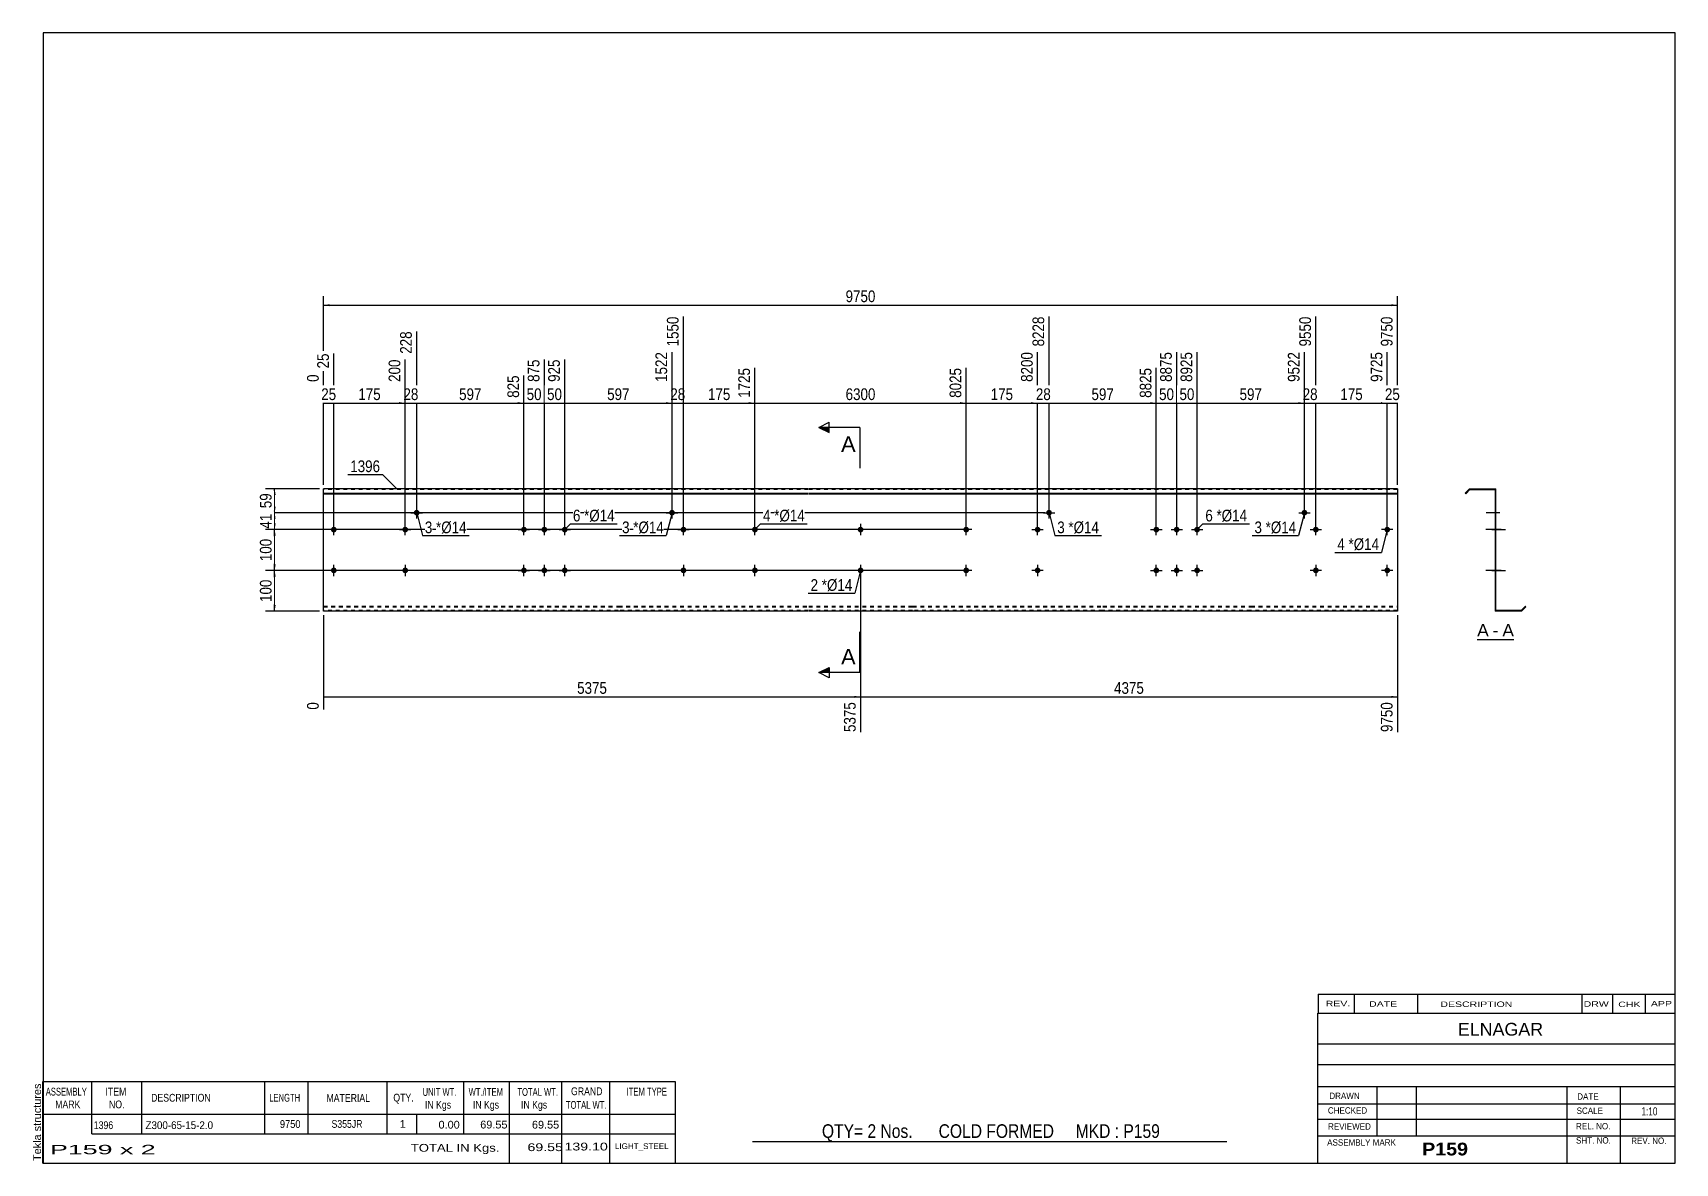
# Model space of a CAD drawing. Header units: millimetres. Extents: x -71 to 331, y -150 to 127.
import ezdxf

# ---------------------------------------------------------------- set-up
doc = ezdxf.new("R2010")
doc.units = ezdxf.units.MM
doc.linetypes.add('DXK_LINE_DOT1', pattern=[1.8814, 0.9407, -0.9407])
doc.styles.add('Arial', font='ARIAL.TTF', dxfattribs={"height": 0.2})
doc.styles.add('Arial Bold', font='ARIALBD.TTF', dxfattribs={"height": 0.2})
doc.styles.add('Arial Narrow', font='ARIALN.TTF', dxfattribs={"height": 0.2})

# ---------------------------------------------------------------- blocks, each defined once
blk = doc.blocks.new('Unknown-629092192-2034')
at = {"color": 5, "linetype": 'Continuous'}
for p, q in [((331.25, 126.75), (-68.75, 126.75)), ((-68.75, 126.75), (-68.75, -150.25)), ((331.25, -150.25), (331.25, 126.75)), ((-68.75, -150.25), (331.25, -150.25))]:
    blk.add_line(p, q, dxfattribs=at)
at = {"color": 174, "linetype": 'Continuous', "style": 'Arial'}
blk.add_text('Tekla structures', height=1.9102, rotation=90, dxfattribs=at).set_placement((-69.25, -149.75))
blk = doc.blocks.new('Unknown-629092192-12 - 1242')
at = {"color": 7, "linetype": 'Continuous'}
blk.add_line((282.72, -21.95), (291.75, -21.95), dxfattribs=at)
at = {"color": 0, "linetype": 'Continuous'}
blk.add_wipeout([(285.56, -21.2), (285.56, -18), (282.72, -18), (282.72, -21.2)], dxfattribs=at)
blk.add_wipeout([(287.94, -21.2), (287.94, -18), (286.52, -18), (286.52, -21.2)], dxfattribs=at)
at = {"color": 96, "linetype": 'Continuous', "style": 'Arial'}
blk.add_text('A', height=3.06, dxfattribs=at).set_placement((282.72, -21.2))
at = {"color": 0, "linetype": 'Continuous'}
blk.add_wipeout([(291.75, -21.2), (291.75, -18), (288.9, -18), (288.9, -21.2)], dxfattribs=at)
at = {"color": 96, "linetype": 'Continuous', "style": 'Arial'}
for s, p in [('-', (286.52, -21.2)), ('A', (288.9, -21.2))]:
    blk.add_text(s, height=3.06, dxfattribs=at).set_placement(p)
blk = doc.blocks.new('Bolt-629092192-1223 - 1203')
at = {"linetype": 'Continuous'}
blk.add_hatch(color=3, dxfattribs=at).paths.add_polyline_path([(84.69, 9.14, -1), (86.09, 9.14, -1)])
at = {"color": 3, "linetype": 'Continuous'}
for p, q in [((83.99, 9.14), (86.79, 9.14)), ((85.39, 7.74), (85.39, 10.54))]:
    blk.add_line(p, q, dxfattribs=at)
blk = doc.blocks.new('Part-629092192-1218 - 1203')
at = {"color": 2, "linetype": 'Continuous'}
for p, q in [((0, -15), (0, 15)), ((35.9, 15), (0, 15)), ((0, 13.94), (35.9, 13.94)), ((0, 13.8), (35.9, 13.8)), ((72.2, 15), (36, 15)), ((36, 13.94), (72.2, 13.94)), ((36, 13.8), (72.2, 13.8)), ((118.8, 15), (72.3, 15)), ((72.3, 13.94), (118.8, 13.94)), ((72.3, 13.8), (118.8, 13.8)), ((144.3, 15), (118.9, 15)), ((118.9, 13.94), (144.3, 13.94)), ((118.9, 13.8), (144.3, 13.8)), ((190.9, 15), (144.4, 15)), ((144.4, 13.94), (190.9, 13.94)), ((144.4, 13.8), (190.9, 13.8)), ((227.19, 15), (191, 15)), ((191, 13.94), (227.19, 13.94)), ((191, 13.8), (227.19, 13.8)), ((263.19, 15), (227.29, 15)), ((227.29, 13.94), (263.19, 13.94)), ((227.29, 13.8), (263.19, 13.8)), ((263.19, 15), (263.19, -15)), ((35.9, -15), (0, -15)), ((72.2, -15), (36, -15)), ((118.8, -15), (72.3, -15)), ((144.3, -15), (118.9, -15)), ((190.9, -15), (144.4, -15)), ((227.19, -15), (191, -15)), ((263.19, -15), (227.29, -15))]:
    blk.add_line(p, q, dxfattribs=at)
at = {"color": 7, "linetype": 'DXK_LINE_DOT1'}
for p, q in [((35.9, 14.8), (0, 14.8)), ((72.2, 14.8), (36, 14.8)), ((118.8, 14.8), (72.3, 14.8)), ((144.3, 14.8), (118.9, 14.8)), ((190.9, 14.8), (144.4, 14.8)), ((227.19, 14.8), (191, 14.8)), ((263.19, 14.8), (227.29, 14.8)), ((0, -13.8), (35.9, -13.8)), ((0, -13.94), (35.9, -13.94)), ((35.9, -14.8), (0, -14.8)), ((36, -13.8), (72.2, -13.8)), ((36, -13.94), (72.2, -13.94)), ((72.2, -14.8), (36, -14.8)), ((72.3, -13.8), (118.8, -13.8)), ((72.3, -13.94), (118.8, -13.94)), ((118.8, -14.8), (72.3, -14.8)), ((118.9, -13.8), (144.3, -13.8)), ((118.9, -13.94), (144.3, -13.94)), ((144.3, -14.8), (118.9, -14.8)), ((144.4, -13.8), (190.9, -13.8)), ((144.4, -13.94), (190.9, -13.94)), ((190.9, -14.8), (144.4, -14.8)), ((191, -13.8), (227.19, -13.8)), ((191, -13.94), (227.19, -13.94)), ((227.19, -14.8), (191, -14.8)), ((227.29, -13.8), (263.19, -13.8)), ((227.29, -13.94), (263.19, -13.94)), ((263.19, -14.8), (227.29, -14.8))]:
    blk.add_line(p, q, dxfattribs=at)
blk = doc.blocks.new('Bolt-629092192-1219 - 1203')
at = {"linetype": 'Continuous'}
for points in [[(48.4, 5, -1), (49.8, 5, -1)], [(53.4, 5, -1), (54.8, 5, -1)], [(58.4, 5, -1), (59.8, 5, -1)], [(48.4, -5, -1), (49.8, -5, -1)], [(53.4, -5, -1), (54.8, -5, -1)], [(58.4, -5, -1), (59.8, -5, -1)]]:
    blk.add_hatch(color=3, dxfattribs=at).paths.add_polyline_path(points)
at = {"color": 3, "linetype": 'Continuous'}
for p, q in [((47.7, 5), (50.5, 5)), ((49.1, 3.6), (49.1, 6.4)), ((52.7, 5), (55.5, 5)), ((54.1, 3.6), (54.1, 6.4)), ((57.7, 5), (60.5, 5)), ((59.1, 3.6), (59.1, 6.4)), ((49.1, -6.4), (49.1, -3.6)), ((54.1, -6.4), (54.1, -3.6)), ((59.1, -6.4), (59.1, -3.6)), ((47.7, -5), (50.5, -5)), ((52.7, -5), (55.5, -5)), ((57.7, -5), (60.5, -5))]:
    blk.add_line(p, q, dxfattribs=at)
blk = doc.blocks.new('Bolt-629092192-1220 - 1203')
at = {"linetype": 'Continuous'}
blk.add_hatch(color=3, dxfattribs=at).paths.add_polyline_path([(22.11, 9.14, -1), (23.51, 9.14, -1)])
at = {"color": 3, "linetype": 'Continuous'}
for p, q in [((21.41, 9.14), (24.21, 9.14)), ((22.81, 7.74), (22.81, 10.54))]:
    blk.add_line(p, q, dxfattribs=at)
blk = doc.blocks.new('Bolt-629092192-1221 - 1203')
at = {"linetype": 'Continuous'}
blk.add_hatch(color=3, dxfattribs=at).paths.add_polyline_path([(19.3, 5, -1), (20.7, 5, -1)])
at = {"color": 3, "linetype": 'Continuous'}
for p, q in [((18.6, 5), (21.4, 5)), ((20, 3.6), (20, 6.4))]:
    blk.add_line(p, q, dxfattribs=at)
blk = doc.blocks.new('Bolt-629092192-1222 - 1203')
at = {"linetype": 'Continuous'}
blk.add_hatch(color=3, dxfattribs=at).paths.add_polyline_path([(20.7, -5, -1), (19.3, -5, -1)])
at = {"color": 3, "linetype": 'Continuous'}
for p, q in [((20, -3.6), (20, -6.4)), ((21.4, -5), (18.6, -5))]:
    blk.add_line(p, q, dxfattribs=at)
blk = doc.blocks.new('Bolt-629092192-1224 - 1203')
at = {"linetype": 'Continuous'}
blk.add_hatch(color=3, dxfattribs=at).paths.add_polyline_path([(87.5, 5, -1), (88.9, 5, -1)])
at = {"color": 3, "linetype": 'Continuous'}
for p, q in [((86.8, 5), (89.6, 5)), ((88.2, 3.6), (88.2, 6.4))]:
    blk.add_line(p, q, dxfattribs=at)
blk = doc.blocks.new('Bolt-629092192-1225 - 1203')
at = {"linetype": 'Continuous'}
blk.add_hatch(color=3, dxfattribs=at).paths.add_polyline_path([(88.9, -5, -1), (87.5, -5, -1)])
at = {"color": 3, "linetype": 'Continuous'}
for p, q in [((88.2, -3.6), (88.2, -6.4)), ((89.6, -5), (86.8, -5))]:
    blk.add_line(p, q, dxfattribs=at)
blk = doc.blocks.new('Bolt-629092192-1226 - 1203')
at = {"linetype": 'Continuous'}
for points in [[(1.8, 5, -1), (3.2, 5, -1)], [(105, 5, -1), (106.4, 5, -1)]]:
    blk.add_hatch(color=3, dxfattribs=at).paths.add_polyline_path(points)
at = {"color": 3, "linetype": 'Continuous'}
for p, q in [((3.9, 5), (1.1, 5)), ((2.5, 3.6), (2.5, 6.4)), ((107.1, 5), (104.3, 5)), ((105.7, 3.6), (105.7, 6.4))]:
    blk.add_line(p, q, dxfattribs=at)
blk = doc.blocks.new('Bolt-629092192-1227 - 1203')
at = {"linetype": 'Continuous'}
for points in [[(1.8, -5, -1), (3.2, -5, -1)], [(105, -5, -1), (106.4, -5, -1)]]:
    blk.add_hatch(color=3, dxfattribs=at).paths.add_polyline_path(points)
at = {"color": 3, "linetype": 'Continuous'}
for p, q in [((2.5, -6.4), (2.5, -3.6)), ((105.7, -6.4), (105.7, -3.6)), ((3.9, -5), (1.1, -5)), ((107.1, -5), (104.3, -5))]:
    blk.add_line(p, q, dxfattribs=at)
blk = doc.blocks.new('Bolt-629092192-1228 - 1203')
at = {"linetype": 'Continuous'}
for points in [[(203.39, 5, -1), (204.79, 5, -1)], [(208.39, 5, -1), (209.79, 5, -1)], [(213.39, 5, -1), (214.79, 5, -1)], [(203.39, -5, -1), (204.79, -5, -1)], [(208.39, -5, -1), (209.79, -5, -1)], [(213.39, -5, -1), (214.79, -5, -1)]]:
    blk.add_hatch(color=3, dxfattribs=at).paths.add_polyline_path(points)
at = {"color": 3, "linetype": 'Continuous'}
for p, q in [((202.69, 5), (205.49, 5)), ((204.09, 3.6), (204.09, 6.4)), ((207.69, 5), (210.49, 5)), ((209.09, 3.6), (209.09, 6.4)), ((212.69, 5), (215.49, 5)), ((214.09, 3.6), (214.09, 6.4)), ((204.09, -6.4), (204.09, -3.6)), ((209.09, -6.4), (209.09, -3.6)), ((214.09, -6.4), (214.09, -3.6)), ((202.69, -5), (205.49, -5)), ((207.69, -5), (210.49, -5)), ((212.69, -5), (215.49, -5))]:
    blk.add_line(p, q, dxfattribs=at)
blk = doc.blocks.new('Bolt-629092192-1229 - 1203')
at = {"linetype": 'Continuous'}
blk.add_hatch(color=3, dxfattribs=at).paths.add_polyline_path([(177.1, 9.14, -1), (178.5, 9.14, -1)])
at = {"color": 3, "linetype": 'Continuous'}
for p, q in [((176.4, 9.14), (179.2, 9.14)), ((177.8, 7.74), (177.8, 10.54))]:
    blk.add_line(p, q, dxfattribs=at)
blk = doc.blocks.new('Bolt-629092192-1230 - 1203')
at = {"linetype": 'Continuous'}
blk.add_hatch(color=3, dxfattribs=at).paths.add_polyline_path([(174.29, 5, -1), (175.69, 5, -1)])
at = {"color": 3, "linetype": 'Continuous'}
for p, q in [((173.59, 5), (176.39, 5)), ((174.99, 3.6), (174.99, 6.4))]:
    blk.add_line(p, q, dxfattribs=at)
blk = doc.blocks.new('Bolt-629092192-1231 - 1203')
at = {"linetype": 'Continuous'}
blk.add_hatch(color=3, dxfattribs=at).paths.add_polyline_path([(175.69, -5, -1), (174.29, -5, -1)])
at = {"color": 3, "linetype": 'Continuous'}
for p, q in [((174.99, -3.6), (174.99, -6.4)), ((176.39, -5), (173.59, -5))]:
    blk.add_line(p, q, dxfattribs=at)
blk = doc.blocks.new('Bolt-629092192-1232 - 1203')
at = {"linetype": 'Continuous'}
blk.add_hatch(color=3, dxfattribs=at).paths.add_polyline_path([(239.69, 9.14, -1), (241.09, 9.14, -1)])
at = {"color": 3, "linetype": 'Continuous'}
for p, q in [((238.99, 9.14), (241.79, 9.14)), ((240.39, 7.74), (240.39, 10.54))]:
    blk.add_line(p, q, dxfattribs=at)
blk = doc.blocks.new('Bolt-629092192-1233 - 1203')
at = {"linetype": 'Continuous'}
blk.add_hatch(color=3, dxfattribs=at).paths.add_polyline_path([(242.49, 5, -1), (243.89, 5, -1)])
at = {"color": 3, "linetype": 'Continuous'}
for p, q in [((241.79, 5), (244.59, 5)), ((243.19, 3.6), (243.19, 6.4))]:
    blk.add_line(p, q, dxfattribs=at)
blk = doc.blocks.new('Bolt-629092192-1234 - 1203')
at = {"linetype": 'Continuous'}
blk.add_hatch(color=3, dxfattribs=at).paths.add_polyline_path([(243.89, -5, -1), (242.49, -5, -1)])
at = {"color": 3, "linetype": 'Continuous'}
for p, q in [((243.19, -3.6), (243.19, -6.4)), ((244.59, -5), (241.79, -5))]:
    blk.add_line(p, q, dxfattribs=at)
blk = doc.blocks.new('Bolt-629092192-1235 - 1203')
at = {"linetype": 'Continuous'}
for points in [[(156.79, 5, -1), (158.19, 5, -1)], [(259.99, 5, -1), (261.39, 5, -1)]]:
    blk.add_hatch(color=3, dxfattribs=at).paths.add_polyline_path(points)
at = {"color": 3, "linetype": 'Continuous'}
for p, q in [((158.89, 5), (156.09, 5)), ((157.49, 3.6), (157.49, 6.4)), ((262.09, 5), (259.29, 5)), ((260.69, 3.6), (260.69, 6.4))]:
    blk.add_line(p, q, dxfattribs=at)
blk = doc.blocks.new('Bolt-629092192-1236 - 1203')
at = {"linetype": 'Continuous'}
for points in [[(156.79, -5, -1), (158.19, -5, -1)], [(259.99, -5, -1), (261.39, -5, -1)]]:
    blk.add_hatch(color=3, dxfattribs=at).paths.add_polyline_path(points)
at = {"color": 3, "linetype": 'Continuous'}
for p, q in [((157.49, -6.4), (157.49, -3.6)), ((260.69, -6.4), (260.69, -3.6)), ((158.89, -5), (156.09, -5)), ((262.09, -5), (259.29, -5))]:
    blk.add_line(p, q, dxfattribs=at)
blk = doc.blocks.new('Bolt-629092192-1237 - 1203')
at = {"linetype": 'Continuous'}
for points in [[(132.3, 5, -1), (130.9, 5, -1)], [(132.3, -5, -1), (130.9, -5, -1)]]:
    blk.add_hatch(color=3, dxfattribs=at).paths.add_polyline_path(points)
at = {"color": 3, "linetype": 'Continuous'}
for p, q in [((133, 5), (130.2, 5)), ((131.6, 6.4), (131.6, 3.6)), ((131.6, -3.6), (131.6, -6.4)), ((133, -5), (130.2, -5))]:
    blk.add_line(p, q, dxfattribs=at)
blk = doc.blocks.new('Bolt-629092192-1248 - 1242')
at = {"linetype": 'Continuous'}
blk.add_hatch(color=3, dxfattribs=at).paths.add_polyline_path([(287.33, -5.7), (287.33, -4.3), (287.13, -4.3), (287.13, -5.7)])
at = {"color": 3, "linetype": 'Continuous'}
for p, q in [((287.33, -4.3), (287.13, -4.3)), ((288.13, -5), (287.13, -5)), ((287.33, -5.7), (287.13, -5.7))]:
    blk.add_line(p, q, dxfattribs=at)
blk = doc.blocks.new('Part-629092192-1244 - 1242')
at = {"color": 2, "linetype": 'Continuous'}
for p, q in [((280.83, 15), (279.77, 13.94)), ((279.77, 13.94), (279.91, 13.8)), ((279.91, 13.8), (280.92, 14.8)), ((280.83, 15), (287.33, 15)), ((280.92, 14.8), (287.13, 14.8)), ((287.13, 14.8), (287.13, -15)), ((287.33, -14.8), (287.33, 15)), ((293.63, -15), (287.13, -15)), ((293.55, -14.8), (287.33, -14.8)), ((294.55, -13.8), (293.55, -14.8)), ((293.63, -15), (294.69, -13.94)), ((294.69, -13.94), (294.55, -13.8))]:
    blk.add_line(p, q, dxfattribs=at)
blk = doc.blocks.new('Bolt-629092192-1245 - 1242')
at = {"linetype": 'Continuous'}
for points in [[(287.13, 5.7), (287.13, 4.3), (287.33, 4.3), (287.33, 5.7)], [(287.13, 5.7), (287.13, 4.3), (287.33, 4.3), (287.33, 5.7)], [(287.13, 5.7), (287.13, 4.3), (287.33, 4.3), (287.33, 5.7)], [(287.13, -4.3), (287.13, -5.7), (287.33, -5.7), (287.33, -4.3)], [(287.13, -4.3), (287.13, -5.7), (287.33, -5.7), (287.33, -4.3)], [(287.13, -4.3), (287.13, -5.7), (287.33, -5.7), (287.33, -4.3)]]:
    blk.add_hatch(color=3, dxfattribs=at).paths.add_polyline_path(points)
at = {"color": 3, "linetype": 'Continuous'}
for p, q in [((288.63, 5), (284.83, 5)), ((288.63, 5), (284.83, 5)), ((288.63, 5), (284.83, 5)), ((287.33, 5.7), (287.13, 5.7)), ((287.33, 5.7), (287.13, 5.7)), ((287.33, 5.7), (287.13, 5.7)), ((287.33, 4.3), (287.13, 4.3)), ((287.33, 4.3), (287.13, 4.3)), ((287.33, 4.3), (287.13, 4.3)), ((288.63, -5), (284.83, -5)), ((288.63, -5), (284.83, -5)), ((288.63, -5), (284.83, -5)), ((287.33, -4.3), (287.13, -4.3)), ((287.33, -4.3), (287.13, -4.3)), ((287.33, -4.3), (287.13, -4.3)), ((287.33, -5.7), (287.13, -5.7)), ((287.33, -5.7), (287.13, -5.7)), ((287.33, -5.7), (287.13, -5.7))]:
    blk.add_line(p, q, dxfattribs=at)
blk = doc.blocks.new('Bolt-629092192-1246 - 1242')
at = {"linetype": 'Continuous'}
blk.add_hatch(color=3, dxfattribs=at).paths.add_polyline_path([(287.13, 9.84), (287.13, 8.44), (287.33, 8.44), (287.33, 9.84)])
at = {"color": 3, "linetype": 'Continuous'}
for p, q in [((288.26, 9.14), (284.96, 9.14)), ((287.33, 9.84), (287.13, 9.84)), ((287.33, 8.44), (287.13, 8.44))]:
    blk.add_line(p, q, dxfattribs=at)
blk = doc.blocks.new('Bolt-629092192-1247 - 1242')
at = {"linetype": 'Continuous'}
blk.add_hatch(color=3, dxfattribs=at).paths.add_polyline_path([(287.13, 5.7), (287.13, 4.3), (287.33, 4.3), (287.33, 5.7)])
at = {"color": 3, "linetype": 'Continuous'}
for p, q in [((288.26, 5), (284.96, 5)), ((287.33, 5.7), (287.13, 5.7)), ((287.33, 4.3), (287.13, 4.3))]:
    blk.add_line(p, q, dxfattribs=at)
blk = doc.blocks.new('Bolt-629092192-1249 - 1242')
at = {"linetype": 'Continuous'}
blk.add_hatch(color=3, dxfattribs=at).paths.add_polyline_path([(287.13, 9.84), (287.13, 8.44), (287.33, 8.44), (287.33, 9.84)])
at = {"color": 3, "linetype": 'Continuous'}
for p, q in [((288.26, 9.14), (284.96, 9.14)), ((287.33, 9.84), (287.13, 9.84)), ((287.33, 8.44), (287.13, 8.44))]:
    blk.add_line(p, q, dxfattribs=at)
blk = doc.blocks.new('Bolt-629092192-1250 - 1242')
at = {"linetype": 'Continuous'}
blk.add_hatch(color=3, dxfattribs=at).paths.add_polyline_path([(287.13, 5.7), (287.13, 4.3), (287.33, 4.3), (287.33, 5.7)])
at = {"color": 3, "linetype": 'Continuous'}
for p, q in [((288.26, 5), (284.96, 5)), ((287.33, 5.7), (287.13, 5.7)), ((287.33, 4.3), (287.13, 4.3))]:
    blk.add_line(p, q, dxfattribs=at)
blk = doc.blocks.new('Bolt-629092192-1251 - 1242')
at = {"linetype": 'Continuous'}
blk.add_hatch(color=3, dxfattribs=at).paths.add_polyline_path([(287.33, -5.7), (287.33, -4.3), (287.13, -4.3), (287.13, -5.7)])
at = {"color": 3, "linetype": 'Continuous'}
for p, q in [((287.33, -4.3), (287.13, -4.3)), ((288.13, -5), (287.13, -5)), ((287.33, -5.7), (287.13, -5.7))]:
    blk.add_line(p, q, dxfattribs=at)
blk = doc.blocks.new('Bolt-629092192-1252 - 1242')
at = {"linetype": 'Continuous'}
blk.add_hatch(color=3, dxfattribs=at).paths.add_polyline_path([(287.13, 5.7), (287.13, 4.3), (287.33, 4.3), (287.33, 5.7)])
blk.add_hatch(color=3, dxfattribs=at).paths.add_polyline_path([(287.13, 5.7), (287.13, 4.3), (287.33, 4.3), (287.33, 5.7)])
at = {"color": 3, "linetype": 'Continuous'}
for p, q in [((286.33, 5), (289.63, 5)), ((286.33, 5), (289.63, 5)), ((287.13, 5.7), (287.33, 5.7)), ((287.13, 5.7), (287.33, 5.7)), ((287.13, 4.3), (287.33, 4.3)), ((287.13, 4.3), (287.33, 4.3))]:
    blk.add_line(p, q, dxfattribs=at)
blk = doc.blocks.new('Bolt-629092192-1253 - 1242')
at = {"linetype": 'Continuous'}
blk.add_hatch(color=3, dxfattribs=at).paths.add_polyline_path([(287.13, -4.3), (287.13, -5.7), (287.33, -5.7), (287.33, -4.3)])
blk.add_hatch(color=3, dxfattribs=at).paths.add_polyline_path([(287.13, -4.3), (287.13, -5.7), (287.33, -5.7), (287.33, -4.3)])
at = {"color": 3, "linetype": 'Continuous'}
for p, q in [((286.33, -5), (289.63, -5)), ((286.33, -5), (289.63, -5)), ((287.13, -4.3), (287.33, -4.3)), ((287.13, -4.3), (287.33, -4.3)), ((287.13, -5.7), (287.33, -5.7)), ((287.13, -5.7), (287.33, -5.7))]:
    blk.add_line(p, q, dxfattribs=at)
blk = doc.blocks.new('Bolt-629092192-1254 - 1242')
at = {"linetype": 'Continuous'}
for points in [[(287.13, 5.7), (287.13, 4.3), (287.33, 4.3), (287.33, 5.7)], [(287.13, 5.7), (287.13, 4.3), (287.33, 4.3), (287.33, 5.7)], [(287.13, 5.7), (287.13, 4.3), (287.33, 4.3), (287.33, 5.7)], [(287.13, -4.3), (287.13, -5.7), (287.33, -5.7), (287.33, -4.3)], [(287.13, -4.3), (287.13, -5.7), (287.33, -5.7), (287.33, -4.3)], [(287.13, -4.3), (287.13, -5.7), (287.33, -5.7), (287.33, -4.3)]]:
    blk.add_hatch(color=3, dxfattribs=at).paths.add_polyline_path(points)
at = {"color": 3, "linetype": 'Continuous'}
for p, q in [((288.63, 5), (284.83, 5)), ((288.63, 5), (284.83, 5)), ((288.63, 5), (284.83, 5)), ((287.33, 5.7), (287.13, 5.7)), ((287.33, 5.7), (287.13, 5.7)), ((287.33, 5.7), (287.13, 5.7)), ((287.33, 4.3), (287.13, 4.3)), ((287.33, 4.3), (287.13, 4.3)), ((287.33, 4.3), (287.13, 4.3)), ((288.63, -5), (284.83, -5)), ((288.63, -5), (284.83, -5)), ((288.63, -5), (284.83, -5)), ((287.33, -4.3), (287.13, -4.3)), ((287.33, -4.3), (287.13, -4.3)), ((287.33, -4.3), (287.13, -4.3)), ((287.33, -5.7), (287.13, -5.7)), ((287.33, -5.7), (287.13, -5.7)), ((287.33, -5.7), (287.13, -5.7))]:
    blk.add_line(p, q, dxfattribs=at)
blk = doc.blocks.new('Bolt-629092192-1255 - 1242')
at = {"linetype": 'Continuous'}
blk.add_hatch(color=3, dxfattribs=at).paths.add_polyline_path([(287.13, 9.84), (287.13, 8.44), (287.33, 8.44), (287.33, 9.84)])
at = {"color": 3, "linetype": 'Continuous'}
for p, q in [((288.28, 9.14), (284.98, 9.14)), ((287.33, 9.84), (287.13, 9.84)), ((287.33, 8.44), (287.13, 8.44))]:
    blk.add_line(p, q, dxfattribs=at)
blk = doc.blocks.new('Bolt-629092192-1256 - 1242')
at = {"linetype": 'Continuous'}
blk.add_hatch(color=3, dxfattribs=at).paths.add_polyline_path([(287.13, 5.7), (287.13, 4.3), (287.33, 4.3), (287.33, 5.7)])
at = {"color": 3, "linetype": 'Continuous'}
for p, q in [((288.28, 5), (284.98, 5)), ((287.33, 5.7), (287.13, 5.7)), ((287.33, 4.3), (287.13, 4.3))]:
    blk.add_line(p, q, dxfattribs=at)
blk = doc.blocks.new('Bolt-629092192-1257 - 1242')
at = {"linetype": 'Continuous'}
blk.add_hatch(color=3, dxfattribs=at).paths.add_polyline_path([(287.33, -5.7), (287.33, -4.3), (287.13, -4.3), (287.13, -5.7)])
at = {"color": 3, "linetype": 'Continuous'}
for p, q in [((287.33, -4.3), (287.13, -4.3)), ((288.13, -5), (287.13, -5)), ((287.33, -5.7), (287.13, -5.7))]:
    blk.add_line(p, q, dxfattribs=at)
blk = doc.blocks.new('Bolt-629092192-1258 - 1242')
at = {"linetype": 'Continuous'}
blk.add_hatch(color=3, dxfattribs=at).paths.add_polyline_path([(287.13, 9.84), (287.13, 8.44), (287.33, 8.44), (287.33, 9.84)])
at = {"color": 3, "linetype": 'Continuous'}
for p, q in [((288.28, 9.14), (284.98, 9.14)), ((287.33, 9.84), (287.13, 9.84)), ((287.33, 8.44), (287.13, 8.44))]:
    blk.add_line(p, q, dxfattribs=at)
blk = doc.blocks.new('Bolt-629092192-1259 - 1242')
at = {"linetype": 'Continuous'}
blk.add_hatch(color=3, dxfattribs=at).paths.add_polyline_path([(287.13, 5.7), (287.13, 4.3), (287.33, 4.3), (287.33, 5.7)])
at = {"color": 3, "linetype": 'Continuous'}
for p, q in [((288.28, 5), (284.98, 5)), ((287.33, 5.7), (287.13, 5.7)), ((287.33, 4.3), (287.13, 4.3))]:
    blk.add_line(p, q, dxfattribs=at)
blk = doc.blocks.new('Bolt-629092192-1260 - 1242')
at = {"linetype": 'Continuous'}
blk.add_hatch(color=3, dxfattribs=at).paths.add_polyline_path([(287.33, -5.7), (287.33, -4.3), (287.13, -4.3), (287.13, -5.7)])
at = {"color": 3, "linetype": 'Continuous'}
for p, q in [((287.33, -4.3), (287.13, -4.3)), ((288.13, -5), (287.13, -5)), ((287.33, -5.7), (287.13, -5.7))]:
    blk.add_line(p, q, dxfattribs=at)
blk = doc.blocks.new('Bolt-629092192-1261 - 1242')
at = {"linetype": 'Continuous'}
blk.add_hatch(color=3, dxfattribs=at).paths.add_polyline_path([(287.13, 5.7), (287.13, 4.3), (287.33, 4.3), (287.33, 5.7)])
blk.add_hatch(color=3, dxfattribs=at).paths.add_polyline_path([(287.13, 5.7), (287.13, 4.3), (287.33, 4.3), (287.33, 5.7)])
at = {"color": 3, "linetype": 'Continuous'}
for p, q in [((286.33, 5), (289.63, 5)), ((286.33, 5), (289.63, 5)), ((287.13, 5.7), (287.33, 5.7)), ((287.13, 5.7), (287.33, 5.7)), ((287.13, 4.3), (287.33, 4.3)), ((287.13, 4.3), (287.33, 4.3))]:
    blk.add_line(p, q, dxfattribs=at)
blk = doc.blocks.new('Bolt-629092192-1262 - 1242')
at = {"linetype": 'Continuous'}
blk.add_hatch(color=3, dxfattribs=at).paths.add_polyline_path([(287.13, -4.3), (287.13, -5.7), (287.33, -5.7), (287.33, -4.3)])
blk.add_hatch(color=3, dxfattribs=at).paths.add_polyline_path([(287.13, -4.3), (287.13, -5.7), (287.33, -5.7), (287.33, -4.3)])
at = {"color": 3, "linetype": 'Continuous'}
for p, q in [((286.33, -5), (289.63, -5)), ((286.33, -5), (289.63, -5)), ((287.13, -4.3), (287.33, -4.3)), ((287.13, -4.3), (287.33, -4.3)), ((287.13, -5.7), (287.33, -5.7)), ((287.13, -5.7), (287.33, -5.7))]:
    blk.add_line(p, q, dxfattribs=at)
blk = doc.blocks.new('Bolt-629092192-1263 - 1242')
at = {"linetype": 'Continuous'}
for points in [[(287.33, 4.3), (287.33, 5.7), (287.13, 5.7), (287.13, 4.3)], [(287.33, -5.7), (287.33, -4.3), (287.13, -4.3), (287.13, -5.7)]]:
    blk.add_hatch(color=3, dxfattribs=at).paths.add_polyline_path(points)
at = {"color": 3, "linetype": 'Continuous'}
for p, q in [((287.33, 5), (285.13, 5)), ((287.33, 5.7), (287.13, 5.7)), ((287.33, 4.3), (287.13, 4.3)), ((287.33, -5), (285.13, -5)), ((287.33, -4.3), (287.13, -4.3)), ((287.33, -5.7), (287.13, -5.7))]:
    blk.add_line(p, q, dxfattribs=at)
blk = doc.blocks.new('StraightDimension-629092192-1279 - 1203')
at = {"linetype": 'Continuous'}
blk.add_hatch(color=7, dxfattribs=at).paths.add_polyline_path([(259.19, 36.25), (260.69, 36), (259.19, 35.75)])
at = {"color": 7, "linetype": 'Continuous'}
for p, q in [((243.19, 6), (243.19, 57.21)), ((260.69, 6), (260.69, 48.51)), ((243.19, 36), (260.69, 36))]:
    blk.add_line(p, q, dxfattribs=at)
at = {"color": 0}
blk.add_wipeout([(255.29, 36.15), (255.29, 40.35), (248.6, 40.35), (248.6, 36.15)], dxfattribs=at)
at = {"color": 0, "linetype": 'Continuous'}
blk.add_wipeout([(260.09, 49.11), (255.89, 49.11), (255.89, 40.6), (260.09, 40.6)], dxfattribs=at)
at = {"color": 3, "linetype": 'Continuous', "style": 'Arial Narrow'}
blk.add_text('9725', height=2.863, rotation=90.0002, dxfattribs=at).set_placement((259.49, 41.2))
at = {"color": 3, "style": 'Arial Narrow'}
blk.add_text('175', height=2.863, dxfattribs=at).set_placement((249.2, 36.75))
blk = doc.blocks.new('StraightDimension-629092192-1289 - 1203')
at = {"linetype": 'Continuous'}
blk.add_hatch(color=7, dxfattribs=at).paths.add_polyline_path([(86.7, 36.25), (88.2, 36), (86.7, 35.75)])
at = {"color": 7, "linetype": 'Continuous'}
for p, q in [((88.2, 6), (88.2, 57.21)), ((85.39, 10.14), (85.39, 48.51)), ((85.39, 36), (88.2, 36))]:
    blk.add_line(p, q, dxfattribs=at)
at = {"color": 0, "linetype": 'Continuous'}
blk.add_wipeout([(87.6, 57.81), (83.4, 57.81), (83.4, 49.3), (87.6, 49.3)], dxfattribs=at)
at = {"color": 0}
blk.add_wipeout([(89.23, 36.15), (89.23, 40.35), (84.37, 40.35), (84.37, 36.15)], dxfattribs=at)
at = {"color": 3, "linetype": 'Continuous', "style": 'Arial Narrow'}
blk.add_text('1550', height=2.863, rotation=90.0002, dxfattribs=at).set_placement((87, 49.9))
at = {"color": 3, "style": 'Arial Narrow'}
blk.add_text('28', height=2.863, dxfattribs=at).set_placement((84.97, 36.75))
blk = doc.blocks.new('StraightDimension-629092192-1284 - 1203')
at = {"linetype": 'Continuous'}
blk.add_hatch(color=7, dxfattribs=at).paths.add_polyline_path([(202.59, 36.25), (204.09, 36), (202.59, 35.75)])
at = {"color": 7, "linetype": 'Continuous'}
for p, q in [((177.8, 10.14), (177.8, 57.21)), ((204.09, 6), (204.09, 44.61)), ((177.8, 36), (204.09, 36))]:
    blk.add_line(p, q, dxfattribs=at)
at = {"color": 0, "linetype": 'Continuous'}
blk.add_wipeout([(203.49, 45.21), (199.29, 45.21), (199.29, 36.7), (203.49, 36.7)], dxfattribs=at)
at = {"color": 0}
blk.add_wipeout([(194.29, 36.15), (194.29, 40.35), (187.6, 40.35), (187.6, 36.15)], dxfattribs=at)
at = {"color": 3, "linetype": 'Continuous', "style": 'Arial Narrow'}
blk.add_text('8825', height=2.863, rotation=90.0002, dxfattribs=at).set_placement((202.89, 37.3))
at = {"color": 3, "style": 'Arial Narrow'}
blk.add_text('597', height=2.863, dxfattribs=at).set_placement((188.2, 36.75))
blk = doc.blocks.new('StraightDimension-629092192-1283 - 1203')
at = {"linetype": 'Continuous'}
blk.add_hatch(color=7, dxfattribs=at).paths.add_polyline_path([(207.59, 36.25), (209.09, 36), (207.59, 35.75)])
at = {"color": 7, "linetype": 'Continuous'}
for p, q in [((209.09, 6), (209.09, 48.51)), ((204.09, 6), (204.09, 44.61)), ((204.09, 36), (209.09, 36))]:
    blk.add_line(p, q, dxfattribs=at)
at = {"color": 0}
blk.add_wipeout([(209.02, 36.15), (209.02, 40.35), (204.17, 40.35), (204.17, 36.15)], dxfattribs=at)
at = {"color": 0, "linetype": 'Continuous'}
blk.add_wipeout([(208.49, 49.11), (204.29, 49.11), (204.29, 40.6), (208.49, 40.6)], dxfattribs=at)
at = {"color": 3, "linetype": 'Continuous', "style": 'Arial Narrow'}
blk.add_text('8875', height=2.863, rotation=90.0002, dxfattribs=at).set_placement((207.89, 41.2))
at = {"color": 3, "style": 'Arial Narrow'}
blk.add_text('50', height=2.863, dxfattribs=at).set_placement((204.77, 36.75))
blk = doc.blocks.new('StraightDimension-629092192-1293 - 1203')
at = {"linetype": 'Continuous'}
blk.add_hatch(color=7, dxfattribs=at).paths.add_polyline_path([(47.6, 36.25), (49.1, 36), (47.6, 35.75)])
at = {"color": 7, "linetype": 'Continuous'}
for p, q in [((22.81, 10.14), (22.81, 53.58)), ((49.1, 6), (49.1, 42.78)), ((22.81, 36), (49.1, 36))]:
    blk.add_line(p, q, dxfattribs=at)
at = {"color": 0}
blk.add_wipeout([(39.3, 36.15), (39.3, 40.35), (32.61, 40.35), (32.61, 36.15)], dxfattribs=at)
at = {"color": 0, "linetype": 'Continuous'}
blk.add_wipeout([(48.5, 43.38), (44.3, 43.38), (44.3, 36.7), (48.5, 36.7)], dxfattribs=at)
at = {"color": 3, "linetype": 'Continuous', "style": 'Arial Narrow'}
blk.add_text('825', height=2.863, rotation=90.0002, dxfattribs=at).set_placement((47.9, 37.3))
at = {"color": 3, "style": 'Arial Narrow'}
blk.add_text('597', height=2.863, dxfattribs=at).set_placement((33.21, 36.75))
blk = doc.blocks.new('StraightDimension-629092192-1282 - 1203')
at = {"linetype": 'Continuous'}
blk.add_hatch(color=7, dxfattribs=at).paths.add_polyline_path([(212.59, 36.25), (214.09, 36), (212.59, 35.75)])
at = {"color": 7, "linetype": 'Continuous'}
for p, q in [((209.09, 6), (209.09, 48.51)), ((214.09, 6), (214.09, 48.51)), ((209.09, 36), (214.09, 36))]:
    blk.add_line(p, q, dxfattribs=at)
at = {"color": 0}
blk.add_wipeout([(214.02, 36.15), (214.02, 40.35), (209.17, 40.35), (209.17, 36.15)], dxfattribs=at)
at = {"color": 0, "linetype": 'Continuous'}
blk.add_wipeout([(213.49, 49.11), (209.29, 49.11), (209.29, 40.6), (213.49, 40.6)], dxfattribs=at)
at = {"color": 3, "linetype": 'Continuous', "style": 'Arial Narrow'}
blk.add_text('8925', height=2.863, rotation=90.0002, dxfattribs=at).set_placement((212.89, 41.2))
at = {"color": 3, "style": 'Arial Narrow'}
blk.add_text('50', height=2.863, dxfattribs=at).set_placement((209.77, 36.75))
blk = doc.blocks.new('StraightDimension-629092192-1292 - 1203')
at = {"linetype": 'Continuous'}
blk.add_hatch(color=7, dxfattribs=at).paths.add_polyline_path([(52.6, 36.25), (54.1, 36), (52.6, 35.75)])
at = {"color": 7, "linetype": 'Continuous'}
for p, q in [((54.1, 6), (54.1, 46.68)), ((49.1, 6), (49.1, 42.78)), ((49.1, 36), (54.1, 36))]:
    blk.add_line(p, q, dxfattribs=at)
at = {"color": 0}
blk.add_wipeout([(54.03, 36.15), (54.03, 40.35), (49.17, 40.35), (49.17, 36.15)], dxfattribs=at)
at = {"color": 0, "linetype": 'Continuous'}
blk.add_wipeout([(53.5, 47.28), (49.3, 47.28), (49.3, 40.6), (53.5, 40.6)], dxfattribs=at)
at = {"color": 3, "linetype": 'Continuous', "style": 'Arial Narrow'}
blk.add_text('875', height=2.863, rotation=90.0002, dxfattribs=at).set_placement((52.9, 41.2))
at = {"color": 3, "style": 'Arial Narrow'}
blk.add_text('50', height=2.863, dxfattribs=at).set_placement((49.77, 36.75))
blk = doc.blocks.new('StraightDimension-629092192-1291 - 1203')
at = {"linetype": 'Continuous'}
blk.add_hatch(color=7, dxfattribs=at).paths.add_polyline_path([(57.6, 36.25), (59.1, 36), (57.6, 35.75)])
at = {"color": 7, "linetype": 'Continuous'}
for p, q in [((54.1, 6), (54.1, 46.68)), ((59.1, 6), (59.1, 46.68)), ((54.1, 36), (59.1, 36))]:
    blk.add_line(p, q, dxfattribs=at)
at = {"color": 0}
blk.add_wipeout([(59.03, 36.15), (59.03, 40.35), (54.17, 40.35), (54.17, 36.15)], dxfattribs=at)
at = {"color": 0, "linetype": 'Continuous'}
blk.add_wipeout([(58.5, 47.28), (54.3, 47.28), (54.3, 40.6), (58.5, 40.6)], dxfattribs=at)
at = {"color": 3, "linetype": 'Continuous', "style": 'Arial Narrow'}
blk.add_text('925', height=2.863, rotation=90.0002, dxfattribs=at).set_placement((57.9, 41.2))
at = {"color": 3, "style": 'Arial Narrow'}
blk.add_text('50', height=2.863, dxfattribs=at).set_placement((54.77, 36.75))
blk = doc.blocks.new('StraightDimension-629092192-1286 - 1203')
at = {"linetype": 'Continuous'}
blk.add_hatch(color=7, dxfattribs=at).paths.add_polyline_path([(173.49, 36.25), (174.99, 36), (173.49, 35.75)])
at = {"color": 7, "linetype": 'Continuous'}
for p, q in [((174.99, 6), (174.99, 48.51)), ((157.49, 6), (157.49, 44.61)), ((157.49, 36), (174.99, 36))]:
    blk.add_line(p, q, dxfattribs=at)
at = {"color": 0}
blk.add_wipeout([(169.59, 36.15), (169.59, 40.35), (162.9, 40.35), (162.9, 36.15)], dxfattribs=at)
at = {"color": 0, "linetype": 'Continuous'}
blk.add_wipeout([(174.39, 49.11), (170.19, 49.11), (170.19, 40.6), (174.39, 40.6)], dxfattribs=at)
at = {"color": 3, "linetype": 'Continuous', "style": 'Arial Narrow'}
blk.add_text('8200', height=2.863, rotation=90.0002, dxfattribs=at).set_placement((173.79, 41.2))
at = {"color": 3, "style": 'Arial Narrow'}
blk.add_text('175', height=2.863, dxfattribs=at).set_placement((163.5, 36.75))
blk = doc.blocks.new('StraightDimension-629092192-1280 - 1203')
at = {"linetype": 'Continuous'}
blk.add_hatch(color=7, dxfattribs=at).paths.add_polyline_path([(241.69, 36.25), (243.19, 36), (241.69, 35.75)])
at = {"color": 7, "linetype": 'Continuous'}
for p, q in [((243.19, 6), (243.19, 57.21)), ((240.39, 10.14), (240.39, 48.51)), ((240.39, 36), (243.19, 36))]:
    blk.add_line(p, q, dxfattribs=at)
at = {"color": 0, "linetype": 'Continuous'}
blk.add_wipeout([(242.59, 57.81), (238.39, 57.81), (238.39, 49.3), (242.59, 49.3)], dxfattribs=at)
at = {"color": 0}
blk.add_wipeout([(244.22, 36.15), (244.22, 40.35), (239.36, 40.35), (239.36, 36.15)], dxfattribs=at)
at = {"color": 3, "linetype": 'Continuous', "style": 'Arial Narrow'}
blk.add_text('9550', height=2.863, rotation=90.0002, dxfattribs=at).set_placement((241.99, 49.9))
at = {"color": 3, "style": 'Arial Narrow'}
blk.add_text('28', height=2.863, dxfattribs=at).set_placement((239.96, 36.75))
blk = doc.blocks.new('StraightDimension-629092192-1290 - 1203')
at = {"linetype": 'Continuous'}
blk.add_hatch(color=7, dxfattribs=at).paths.add_polyline_path([(83.89, 36.25), (85.39, 36), (83.89, 35.75)])
at = {"color": 7, "linetype": 'Continuous'}
for p, q in [((85.39, 10.14), (85.39, 48.51)), ((59.1, 6), (59.1, 46.68)), ((59.1, 36), (85.39, 36))]:
    blk.add_line(p, q, dxfattribs=at)
at = {"color": 0, "linetype": 'Continuous'}
blk.add_wipeout([(84.79, 49.11), (80.59, 49.11), (80.59, 40.6), (84.79, 40.6)], dxfattribs=at)
at = {"color": 0}
blk.add_wipeout([(75.59, 36.15), (75.59, 40.35), (68.9, 40.35), (68.9, 36.15)], dxfattribs=at)
at = {"color": 3, "linetype": 'Continuous', "style": 'Arial Narrow'}
blk.add_text('1522', height=2.863, rotation=90.0002, dxfattribs=at).set_placement((84.19, 41.2))
at = {"color": 3, "style": 'Arial Narrow'}
blk.add_text('597', height=2.863, dxfattribs=at).set_placement((69.5, 36.75))
blk = doc.blocks.new('StraightDimension-629092192-1294 - 1203')
at = {"linetype": 'Continuous'}
blk.add_hatch(color=7, dxfattribs=at).paths.add_polyline_path([(21.31, 36.25), (22.81, 36), (21.31, 35.75)])
at = {"color": 7, "linetype": 'Continuous'}
for p, q in [((22.81, 10.14), (22.81, 53.58)), ((20, 6), (20, 46.68)), ((20, 36), (22.81, 36))]:
    blk.add_line(p, q, dxfattribs=at)
at = {"color": 0, "linetype": 'Continuous'}
blk.add_wipeout([(22.21, 54.18), (18.01, 54.18), (18.01, 47.5), (22.21, 47.5)], dxfattribs=at)
at = {"color": 0}
blk.add_wipeout([(23.83, 36.15), (23.83, 40.35), (18.97, 40.35), (18.97, 36.15)], dxfattribs=at)
at = {"color": 3, "linetype": 'Continuous', "style": 'Arial Narrow'}
blk.add_text('228', height=2.863, rotation=90.0002, dxfattribs=at).set_placement((21.61, 48.1))
at = {"color": 3, "style": 'Arial Narrow'}
blk.add_text('28', height=2.863, dxfattribs=at).set_placement((19.57, 36.75))
blk = doc.blocks.new('StraightDimension-629092192-1288 - 1203')
at = {"linetype": 'Continuous'}
blk.add_hatch(color=7, dxfattribs=at).paths.add_polyline_path([(104.2, 36.25), (105.7, 36), (104.2, 35.75)])
at = {"color": 7, "linetype": 'Continuous'}
for p, q in [((88.2, 6), (88.2, 57.21)), ((105.7, 6), (105.7, 44.61)), ((88.2, 36), (105.7, 36))]:
    blk.add_line(p, q, dxfattribs=at)
at = {"color": 0}
blk.add_wipeout([(100.29, 36.15), (100.29, 40.35), (93.61, 40.35), (93.61, 36.15)], dxfattribs=at)
at = {"color": 0, "linetype": 'Continuous'}
blk.add_wipeout([(105.1, 45.21), (100.9, 45.21), (100.9, 36.7), (105.1, 36.7)], dxfattribs=at)
at = {"color": 3, "linetype": 'Continuous', "style": 'Arial Narrow'}
blk.add_text('1725', height=2.863, rotation=90.0002, dxfattribs=at).set_placement((104.5, 37.3))
at = {"color": 3, "style": 'Arial Narrow'}
blk.add_text('175', height=2.863, dxfattribs=at).set_placement((94.21, 36.75))
blk = doc.blocks.new('StraightDimension-629092192-1371 - 1203')
at = {"linetype": 'Continuous'}
blk.add_hatch(color=7, dxfattribs=at).paths.add_polyline_path([(261.69, -35.75), (263.19, -36), (261.69, -36.25)])
at = {"color": 7, "linetype": 'Continuous'}
for p, q in [((131.6, -6), (131.6, -44.61)), ((263.19, -16), (263.19, -44.61)), ((131.6, -36), (263.19, -36))]:
    blk.add_line(p, q, dxfattribs=at)
at = {"color": 0}
blk.add_wipeout([(201.65, -35.85), (201.65, -31.65), (193.14, -31.65), (193.14, -35.85)], dxfattribs=at)
at = {"color": 0, "linetype": 'Continuous'}
blk.add_wipeout([(262.59, -36.7), (258.39, -36.7), (258.39, -45.21), (262.59, -45.21)], dxfattribs=at)
at = {"color": 3, "style": 'Arial Narrow'}
blk.add_text('4375', height=2.863, dxfattribs=at).set_placement((193.74, -35.25))
at = {"color": 3, "linetype": 'Continuous', "style": 'Arial Narrow'}
blk.add_text('9750', height=2.863, rotation=90.0002, dxfattribs=at).set_placement((261.99, -44.61))
blk = doc.blocks.new('StraightDimension-629092192-1413 - 1203')
at = {"linetype": 'Continuous'}
for points in [[(1.5, 59.75), (0, 60), (1.5, 60.25)], [(261.69, 60.25), (263.19, 60), (261.69, 59.75)]]:
    blk.add_hatch(color=7, dxfattribs=at).paths.add_polyline_path(points)
at = {"color": 7, "linetype": 'Continuous'}
for p, q in [((0, 16), (0, 62.25)), ((263.19, 16), (263.19, 62.25)), ((0, 60), (263.19, 60))]:
    blk.add_line(p, q, dxfattribs=at)
at = {"color": 0}
blk.add_wipeout([(135.85, 60.15), (135.85, 64.35), (127.34, 64.35), (127.34, 60.15)], dxfattribs=at)
at = {"color": 3, "style": 'Arial Narrow'}
blk.add_text('9750', height=2.863, dxfattribs=at).set_placement((127.94, 60.75))
blk = doc.blocks.new('StraightDimension-629092192-1285 - 1203')
at = {"linetype": 'Continuous'}
blk.add_hatch(color=7, dxfattribs=at).paths.add_polyline_path([(176.3, 36.25), (177.8, 36), (176.3, 35.75)])
at = {"color": 7, "linetype": 'Continuous'}
for p, q in [((177.8, 10.14), (177.8, 57.21)), ((174.99, 6), (174.99, 48.51)), ((174.99, 36), (177.8, 36))]:
    blk.add_line(p, q, dxfattribs=at)
at = {"color": 0, "linetype": 'Continuous'}
blk.add_wipeout([(177.2, 57.81), (173, 57.81), (173, 49.3), (177.2, 49.3)], dxfattribs=at)
at = {"color": 0}
blk.add_wipeout([(178.82, 36.15), (178.82, 40.35), (173.97, 40.35), (173.97, 36.15)], dxfattribs=at)
at = {"color": 3, "linetype": 'Continuous', "style": 'Arial Narrow'}
blk.add_text('8228', height=2.863, rotation=90.0002, dxfattribs=at).set_placement((176.6, 49.9))
at = {"color": 3, "style": 'Arial Narrow'}
blk.add_text('28', height=2.863, dxfattribs=at).set_placement((174.57, 36.75))
blk = doc.blocks.new('StraightDimension-629092192-1278 - 1203')
at = {"linetype": 'Continuous'}
blk.add_hatch(color=7, dxfattribs=at).paths.add_polyline_path([(261.69, 36.25), (263.19, 36), (261.69, 35.75)])
at = {"color": 7, "linetype": 'Continuous'}
for p, q in [((263.19, 16), (263.19, 57.21)), ((260.69, 6), (260.69, 48.51)), ((260.69, 36), (263.19, 36))]:
    blk.add_line(p, q, dxfattribs=at)
at = {"color": 0, "linetype": 'Continuous'}
blk.add_wipeout([(262.59, 57.81), (258.39, 57.81), (258.39, 49.3), (262.59, 49.3)], dxfattribs=at)
at = {"color": 0}
blk.add_wipeout([(264.37, 36.15), (264.37, 40.35), (259.52, 40.35), (259.52, 36.15)], dxfattribs=at)
at = {"color": 3, "linetype": 'Continuous', "style": 'Arial Narrow'}
blk.add_text('9750', height=2.863, rotation=90.0002, dxfattribs=at).set_placement((261.99, 49.9))
at = {"color": 3, "style": 'Arial Narrow'}
blk.add_text('25', height=2.863, dxfattribs=at).set_placement((260.12, 36.75))
blk = doc.blocks.new('StraightDimension-629092192-1281 - 1203')
at = {"linetype": 'Continuous'}
blk.add_hatch(color=7, dxfattribs=at).paths.add_polyline_path([(238.89, 36.25), (240.39, 36), (238.89, 35.75)])
at = {"color": 7, "linetype": 'Continuous'}
for p, q in [((214.09, 6), (214.09, 48.51)), ((240.39, 10.14), (240.39, 48.51)), ((214.09, 36), (240.39, 36))]:
    blk.add_line(p, q, dxfattribs=at)
at = {"color": 0, "linetype": 'Continuous'}
blk.add_wipeout([(239.79, 49.11), (235.59, 49.11), (235.59, 40.6), (239.79, 40.6)], dxfattribs=at)
at = {"color": 0}
blk.add_wipeout([(230.58, 36.15), (230.58, 40.35), (223.9, 40.35), (223.9, 36.15)], dxfattribs=at)
at = {"color": 3, "linetype": 'Continuous', "style": 'Arial Narrow'}
blk.add_text('9522', height=2.863, rotation=90.0002, dxfattribs=at).set_placement((239.19, 41.2))
at = {"color": 3, "style": 'Arial Narrow'}
blk.add_text('597', height=2.863, dxfattribs=at).set_placement((224.5, 36.75))
blk = doc.blocks.new('StraightDimension-629092192-1287 - 1203')
at = {"linetype": 'Continuous'}
blk.add_hatch(color=7, dxfattribs=at).paths.add_polyline_path([(155.99, 36.25), (157.49, 36), (155.99, 35.75)])
at = {"color": 7, "linetype": 'Continuous'}
for p, q in [((105.7, 6), (105.7, 44.61)), ((157.49, 6), (157.49, 44.61)), ((105.7, 36), (157.49, 36))]:
    blk.add_line(p, q, dxfattribs=at)
at = {"color": 0, "linetype": 'Continuous'}
blk.add_wipeout([(156.89, 45.21), (152.69, 45.21), (152.69, 36.7), (156.89, 36.7)], dxfattribs=at)
at = {"color": 0}
blk.add_wipeout([(135.85, 36.15), (135.85, 40.35), (127.34, 40.35), (127.34, 36.15)], dxfattribs=at)
at = {"color": 3, "linetype": 'Continuous', "style": 'Arial Narrow'}
blk.add_text('8025', height=2.863, rotation=90.0002, dxfattribs=at).set_placement((156.29, 37.3))
at = {"color": 3, "style": 'Arial Narrow'}
blk.add_text('6300', height=2.863, dxfattribs=at).set_placement((127.94, 36.75))
blk = doc.blocks.new('StraightDimension-629092192-1295 - 1203')
at = {"linetype": 'Continuous'}
blk.add_hatch(color=7, dxfattribs=at).paths.add_polyline_path([(18.5, 36.25), (20, 36), (18.5, 35.75)])
at = {"color": 7, "linetype": 'Continuous'}
for p, q in [((2.5, 6), (2.5, 48.16)), ((20, 6), (20, 46.68)), ((2.5, 36), (20, 36))]:
    blk.add_line(p, q, dxfattribs=at)
at = {"color": 0}
blk.add_wipeout([(14.59, 36.15), (14.59, 40.35), (7.91, 40.35), (7.91, 36.15)], dxfattribs=at)
at = {"color": 0, "linetype": 'Continuous'}
blk.add_wipeout([(19.4, 47.28), (15.2, 47.28), (15.2, 40.6), (19.4, 40.6)], dxfattribs=at)
at = {"color": 3, "linetype": 'Continuous', "style": 'Arial Narrow'}
blk.add_text('200', height=2.863, rotation=90.0002, dxfattribs=at).set_placement((18.8, 41.2))
at = {"color": 3, "style": 'Arial Narrow'}
blk.add_text('175', height=2.863, dxfattribs=at).set_placement((8.51, 36.75))
blk = doc.blocks.new('StraightDimension-629092192-1296 - 1203')
at = {"linetype": 'Continuous'}
blk.add_hatch(color=7, dxfattribs=at).paths.add_polyline_path([(1, 36.25), (2.5, 36), (1, 35.75)])
at = {"color": 7, "linetype": 'Continuous'}
for p, q in [((2.5, 6), (2.5, 48.16)), ((0, 16), (0, 43.03)), ((0, 36), (2.5, 36))]:
    blk.add_line(p, q, dxfattribs=at)
at = {"color": 0, "linetype": 'Continuous'}
blk.add_wipeout([(1.9, 48.76), (-2.3, 48.76), (-2.3, 43.9), (1.9, 43.9)], dxfattribs=at)
at = {"color": 0}
blk.add_wipeout([(3.68, 36.15), (3.68, 40.35), (-1.18, 40.35), (-1.18, 36.15)], dxfattribs=at)
at = {"color": 0, "linetype": 'Continuous'}
blk.add_wipeout([(-0.6, 43.63), (-4.8, 43.63), (-4.8, 40.6), (-0.6, 40.6)], dxfattribs=at)
at = {"color": 3, "linetype": 'Continuous', "style": 'Arial Narrow'}
for s, height, p in [('25', 2.863, (1.3, 44.5)), ('0', 2.86, (-1.2, 41.2))]:
    blk.add_text(s, height=height, rotation=90.0002, dxfattribs=at).set_placement(p)
at = {"color": 3, "style": 'Arial Narrow'}
blk.add_text('25', height=2.863, dxfattribs=at).set_placement((-0.58, 36.75))
blk = doc.blocks.new('StraightDimension-629092192-1372 - 1203')
at = {"linetype": 'Continuous'}
blk.add_hatch(color=7, dxfattribs=at).paths.add_polyline_path([(130.1, -35.75), (131.6, -36), (130.1, -36.25)])
at = {"color": 7, "linetype": 'Continuous'}
for p, q in [((131.6, -6), (131.6, -44.61)), ((0, -16), (0, -39.13)), ((0, -36), (131.6, -36))]:
    blk.add_line(p, q, dxfattribs=at)
at = {"color": 0}
blk.add_wipeout([(70.05, -35.85), (70.05, -31.65), (61.54, -31.65), (61.54, -35.85)], dxfattribs=at)
at = {"color": 0, "linetype": 'Continuous'}
for points in [[(-0.6, -36.7), (-4.8, -36.7), (-4.8, -39.73), (-0.6, -39.73)], [(131, -36.7), (126.8, -36.7), (126.8, -45.21), (131, -45.21)]]:
    blk.add_wipeout(points, dxfattribs=at)
at = {"color": 3, "style": 'Arial Narrow'}
blk.add_text('5375', height=2.863, dxfattribs=at).set_placement((62.14, -35.25))
at = {"color": 3, "linetype": 'Continuous', "style": 'Arial Narrow'}
for s, height, p in [('0', 2.86, (-1.2, -39.13)), ('5375', 2.863, (130.4, -44.61))]:
    blk.add_text(s, height=height, rotation=90.0002, dxfattribs=at).set_placement(p)
blk = doc.blocks.new('StraightDimension-629092192-1379 - 1203')
at = {"linetype": 'Continuous'}
for points in [[(-12.25, 13.5), (-12, 15), (-11.75, 13.5)], [(-11.75, 10.64), (-12, 9.14), (-12.25, 10.64)]]:
    blk.add_hatch(color=7, dxfattribs=at).paths.add_polyline_path(points)
at = {"color": 7, "linetype": 'Continuous'}
for p, q in [((-1, 15), (-14.25, 15)), ((-12, 9.14), (-12, 15)), ((176.8, 9.14), (-14.25, 9.14))]:
    blk.add_line(p, q, dxfattribs=at)
at = {"color": 0}
blk.add_wipeout([(-12.15, 14.5), (-16.35, 14.5), (-16.35, 9.64), (-12.15, 9.64)], dxfattribs=at)
at = {"color": 3, "style": 'Arial Narrow'}
blk.add_text('59', height=2.863, rotation=90.0002, dxfattribs=at).set_placement((-12.75, 10.24))
blk = doc.blocks.new('StraightDimension-629092192-1380 - 1203')
at = {"linetype": 'Continuous'}
for points in [[(-12.25, 7.64), (-12, 9.14), (-11.75, 7.64)], [(-11.75, 6.5), (-12, 5), (-12.25, 6.5)]]:
    blk.add_hatch(color=7, dxfattribs=at).paths.add_polyline_path(points)
at = {"color": 7, "linetype": 'Continuous'}
for p, q in [((176.8, 9.14), (-14.25, 9.14)), ((-12, 5), (-12, 9.14)), ((156.49, 5), (-14.25, 5))]:
    blk.add_line(p, q, dxfattribs=at)
at = {"color": 0}
blk.add_wipeout([(-12.15, 9.5), (-16.35, 9.5), (-16.35, 4.64), (-12.15, 4.64)], dxfattribs=at)
at = {"color": 3, "style": 'Arial Narrow'}
blk.add_text('41', height=2.863, rotation=90.0002, dxfattribs=at).set_placement((-12.75, 5.24))
blk = doc.blocks.new('StraightDimension-629092192-1381 - 1203')
at = {"linetype": 'Continuous'}
for points in [[(-12.25, 3.5), (-12, 5), (-11.75, 3.5)], [(-11.75, -3.5), (-12, -5), (-12.25, -3.5)]]:
    blk.add_hatch(color=7, dxfattribs=at).paths.add_polyline_path(points)
at = {"color": 7, "linetype": 'Continuous'}
for p, q in [((156.49, 5), (-14.25, 5)), ((-12, -5), (-12, 5)), ((156.49, -5), (-14.25, -5))]:
    blk.add_line(p, q, dxfattribs=at)
at = {"color": 0}
blk.add_wipeout([(-12.15, 3.34), (-16.35, 3.34), (-16.35, -3.34), (-12.15, -3.34)], dxfattribs=at)
at = {"color": 3, "style": 'Arial Narrow'}
blk.add_text('100', height=2.863, rotation=90.0002, dxfattribs=at).set_placement((-12.75, -2.74))
blk = doc.blocks.new('StraightDimension-629092192-1382 - 1203')
at = {"linetype": 'Continuous'}
for points in [[(-12.25, -6.5), (-12, -5), (-11.75, -6.5)], [(-11.75, -13.5), (-12, -15), (-12.25, -13.5)]]:
    blk.add_hatch(color=7, dxfattribs=at).paths.add_polyline_path(points)
at = {"color": 7, "linetype": 'Continuous'}
for p, q in [((156.49, -5), (-14.25, -5)), ((-12, -15), (-12, -5)), ((-1, -15), (-14.25, -15))]:
    blk.add_line(p, q, dxfattribs=at)
at = {"color": 0}
blk.add_wipeout([(-12.15, -6.66), (-16.35, -6.66), (-16.35, -13.34), (-12.15, -13.34)], dxfattribs=at)
at = {"color": 3, "style": 'Arial Narrow'}
blk.add_text('100', height=2.863, rotation=90.0002, dxfattribs=at).set_placement((-12.75, -12.74))
blk = doc.blocks.new('CBS_BOM-629092192-2111')
at = {"color": 7, "linetype": 'Continuous'}
for p, q in [((-68.78, -138.28), (-68.78, -130.28)), ((-68.78, -130.28), (86.14, -130.28)), ((-56.78, -138.28), (-56.78, -130.28)), ((-44.59, -138.28), (-44.59, -130.28)), ((-14.43, -138.28), (-14.43, -130.28)), ((-3.75, -138.28), (-3.75, -130.28)), ((15.57, -138.28), (15.57, -130.28)), ((34.37, -138.28), (34.37, -130.28)), ((45.58, -138.28), (45.58, -130.28)), ((58.37, -138.28), (58.37, -130.28)), ((70.12, -138.28), (70.12, -130.28)), ((86.14, -130.29), (86.14, -138.27)), ((-68.78, -138.28), (86.14, -138.28)), ((-68.78, -143.08), (-68.78, -138.28)), ((-56.78, -143.08), (-56.78, -138.28)), ((-44.59, -143.08), (-44.59, -138.28)), ((-14.43, -143.08), (-14.43, -138.28)), ((-3.75, -143.08), (-3.75, -138.28)), ((15.57, -143.08), (15.57, -138.28)), ((22.83, -143.08), (22.83, -138.28)), ((34.37, -143.08), (34.37, -138.28)), ((45.58, -143.08), (45.58, -138.28)), ((58.37, -143.08), (58.37, -138.28)), ((70.14, -143.08), (70.14, -138.28)), ((86.14, -138.28), (86.14, -143.08)), ((-68.78, -150.28), (-68.78, -143.1)), ((-56.78, -143.08), (86.14, -143.08)), ((45.58, -150.28), (45.58, -143.1)), ((58.37, -150.28), (58.37, -143.1)), ((70.18, -150.28), (70.18, -143.1)), ((86.14, -143.08), (86.14, -150.28)), ((-68.78, -150.28), (86.14, -150.28))]:
    blk.add_line(p, q, dxfattribs=at)
at = {"color": 3, "linetype": 'Continuous', "style": 'Arial'}
for s, height, width, p in [('ASSEMBLY', 1.91, 0.7, (-68.1, -133.71)), ('ITEM', 1.91, 0.8, (-53.45, -133.71)), ('UNIT WT.', 1.91, 0.7, (24.26, -133.78)), ('WT./ITEM', 1.91, 0.7, (35.55, -133.78)), ('TOTAL WT.', 1.91, 0.7, (47.49, -133.78)), ('GRAND', 1.91, 0.8, (60.64, -133.62)), ('ITEM TYPE', 1.91, 0.7, (74.28, -133.7)), ('MARK', 1.91, 0.8, (-65.78, -136.84)), ('NO.', 1.91, 0.8, (-52.6, -136.84)), ('DESCRIPTION', 1.9102, 0.8, (-42.27, -135.21)), ('LENGTH', 1.91, 0.7, (-13.32, -135.21)), ('MATERIAL', 1.91, 0.8, (0.7, -135.26)), ('QTY.', 1.91, 0.8, (17.09, -135.18)), ('IN Kgs', 1.91, 0.8, (24.84, -136.92)), ('IN Kgs', 1.91, 0.8, (36.59, -136.92)), ('IN Kgs', 1.91, 0.8, (48.38, -136.92)), ('TOTAL WT.', 1.91, 0.7, (59.38, -136.96))]:
    blk.add_text(s, height=height, dxfattribs=dict(at, width=width)).set_placement(p)
at = {"color": 7, "linetype": 'Continuous', "style": 'Arial'}
for s, height, width, p in [('1396', 1.91, 0.8, (-56.32, -141.93)), ('Z300-65-15-2.0', 1.9102, 0.9, (-43.65, -141.93)), ('9750', 1.91, 0.85, (-10.71, -141.65)), ('S355JR', 1.91, 0.8, (1.94, -141.62))]:
    blk.add_text(s, height=height, dxfattribs=dict(at, width=width)).set_placement(p)
for s, p in [('1', (18.66, -141.62)), ('0.00', (28.17, -141.81)), ('69.55', (38.39, -141.78)), ('69.55', (51.06, -141.81))]:
    blk.add_text(s, height=1.91, dxfattribs=at).set_placement(p)
at = {"color": 6, "linetype": 'Continuous', "style": 'Arial'}
for s, height, width, p in [('P159 x 2', 2.292, 2.05, (-67.06, -148.09)), ('TOTAL IN Kgs.', 1.9102, 1.2, (21.38, -147.48)), ('69.55', 1.91, 1.3, (49.97, -147.33)), ('139.10', 1.91, 1.3, (59.04, -147.17))]:
    blk.add_text(s, height=height, dxfattribs=dict(at, width=width)).set_placement(p)
blk.add_text('LIGHT_STEEL', height=1.4135, dxfattribs=at).set_placement((71.39, -146.83))
blk = doc.blocks.new('CBS_CALLOFF-629092192-2112')
at = {"color": 7, "linetype": 'Continuous'}
blk.add_line((105.13, -144.98), (221.36, -145), dxfattribs=at)
at = {"color": 3, "linetype": 'Continuous', "style": 'Arial Narrow'}
blk.add_text('QTY= 2 Nos.      COLD FORMED     MKD : P159', height=3.3405, dxfattribs=at).set_placement((122.13, -144.09))
blk = doc.blocks.new('CBS_NAME_BLOG-629092192-2113')
at = {"color": 7, "linetype": 'Continuous'}
for p, q in [((243.66, -113.5), (331.18, -113.5)), ((243.66, -150.21), (243.66, -113.5)), ((243.66, -121.04), (331.18, -121.04)), ((243.73, -126.09), (331.25, -126.09)), ((243.66, -131.46), (331.18, -131.46)), ((258.18, -143.57), (258.18, -131.47)), ((267.87, -143.54), (267.87, -131.47)), ((304.78, -150.21), (304.78, -131.48)), ((317.83, -150.21), (317.83, -131.47)), ((243.67, -135.76), (331.25, -135.74)), ((243.66, -139.51), (331.18, -139.51)), ((243.66, -143.55), (331.18, -143.55)), ((243.66, -150.25), (331.25, -150.25))]:
    blk.add_line(p, q, dxfattribs=at)
at = {"color": 3, "linetype": 'Continuous', "style": 'Arial'}
blk.add_text('ELNAGAR', height=3.133, dxfattribs=at).set_placement((277.98, -119.03))
at = {"color": 3, "linetype": 'Continuous'}
for s, height, style, width, p in [('CHECKED', 1.566, 'Arial', 0.9, (246.14, -138.14)), ('DRAWN', 1.566, 'Arial', 0.9, (246.49, -134.57)), ('SCALE', 1.566, 'Arial', 0.9, (307.1, -138.21)), ('DATE', 1.566, 'Arial', 0.9, (307.25, -134.73)), ('1:10', 1.957, 'Arial Narrow', 0.9, (322.99, -138.57)), ('REVIEWED', 1.566, 'Arial', 0.9, (246.18, -142.06)), ('REL. NO.', 1.566, 'Arial', 0.9, (306.96, -142.01)), ('ASSEMBLY MARK', 1.5663, 'Arial', 0.9, (245.96, -145.99)), ('SHT. NO.', 1.566, 'Arial', 0.9, (306.96, -145.48)), ('REV. NO.', 1.566, 'Arial', 0.9, (320.48, -145.57)), ('P159', 3.131, 'Arial Bold', 1.1, (269.24, -148.39))]:
    blk.add_text(s, height=height, dxfattribs=dict(at, style=style, width=width)).set_placement(p)
blk = doc.blocks.new('CBS_REVISION-629092192-2114')
at = {"color": 7, "linetype": 'Continuous'}
for p, q in [((243.74, -108.87), (331.24, -108.87)), ((243.74, -108.87), (243.74, -113.5)), ((252.54, -108.87), (252.54, -113.5)), ((268.13, -108.87), (268.13, -113.44)), ((308.39, -108.87), (308.39, -113.5)), ((315.93, -108.87), (315.93, -113.5)), ((323.88, -108.87), (323.88, -113.5)), ((243.74, -113.5), (331.24, -113.5))]:
    blk.add_line(p, q, dxfattribs=at)
at = {"color": 7, "style": 'Arial Narrow', "width": 1.7}
for s, height, p in [('REV.', 1.326, (245.6, -111.82)), ('DATE', 1.326, (256.23, -111.94)), ('DESCRIPTION', 1.3257, (273.71, -111.99)), ('DRW', 1.326, (308.82, -111.93)), ('CHK', 1.326, (317.31, -112.02)), ('APP', 1.326, (325.31, -111.87))]:
    blk.add_text(s, height=height, dxfattribs=at).set_placement(p)
blk = doc.blocks.new('Mark-629092192-1464 - 1203')
at = {"color": 0}
blk.add_wipeout([(217.94, 7.01), (217.94, 10.01), (216.11, 10.01), (216.11, 7.01)], dxfattribs=at)
blk.add_wipeout([(217.94, 7.01), (217.94, 10.01), (216.11, 10.01), (216.11, 7.01)], dxfattribs=at)
at = {"color": 7, "linetype": 'Continuous'}
blk.add_line((214.09, 5), (215.51, 6.41), dxfattribs=at)
at = {"color": 0}
blk.add_wipeout([(220.11, 7.01), (220.11, 10.01), (218.84, 10.01), (218.84, 7.01)], dxfattribs=at)
blk.add_wipeout([(220.11, 7.01), (220.11, 10.01), (218.84, 10.01), (218.84, 7.01)], dxfattribs=at)
at = {"color": 3, "style": 'Arial Narrow'}
blk.add_text('6', height=2.86, dxfattribs=at).set_placement((216.11, 7.01))
at = {"color": 0}
blk.add_wipeout([(226.33, 7.01), (226.33, 10.01), (220.11, 10.01), (220.11, 7.01)], dxfattribs=at)
blk.add_wipeout([(226.33, 7.01), (226.33, 10.01), (220.11, 10.01), (220.11, 7.01)], dxfattribs=at)
at = {"color": 7, "linetype": 'Continuous'}
blk.add_line((215.51, 6.41), (226.93, 6.41), dxfattribs=at)
at = {"color": 3, "style": 'Arial Narrow'}
for s, height, p in [('*', 2.86, (218.84, 7.01)), ('Ø14', 2.863, (220.11, 7.01))]:
    blk.add_text(s, height=height, dxfattribs=at).set_placement(p)
blk = doc.blocks.new('MarkSet-629092192-1428 - 1203')
at = {"color": 0}
blk.add_wipeout([(26.65, 4.12), (26.65, 7.12), (24.82, 7.12), (24.82, 4.12)], dxfattribs=at)
blk.add_wipeout([(26.65, 4.12), (26.65, 7.12), (24.82, 7.12), (24.82, 4.12)], dxfattribs=at)
at = {"color": 7, "linetype": 'Continuous'}
blk.add_line((22.81, 9.14), (24.22, 3.52), dxfattribs=at)
at = {"color": 0}
blk.add_wipeout([(28.83, 4.12), (28.83, 7.12), (27.55, 7.12), (27.55, 4.12)], dxfattribs=at)
blk.add_wipeout([(28.83, 4.12), (28.83, 7.12), (27.55, 7.12), (27.55, 4.12)], dxfattribs=at)
at = {"color": 3, "style": 'Arial Narrow'}
blk.add_text('3', height=2.86, dxfattribs=at).set_placement((24.82, 4.12))
at = {"color": 0}
blk.add_wipeout([(35.04, 4.12), (35.04, 7.12), (28.83, 7.12), (28.83, 4.12)], dxfattribs=at)
blk.add_wipeout([(35.04, 4.12), (35.04, 7.12), (28.83, 7.12), (28.83, 4.12)], dxfattribs=at)
at = {"color": 7, "linetype": 'Continuous'}
blk.add_line((24.22, 3.52), (35.64, 3.52), dxfattribs=at)
at = {"color": 3, "style": 'Arial Narrow'}
for s, height, p in [('*', 2.86, (27.55, 4.12)), ('Ø14', 2.863, (28.83, 4.12))]:
    blk.add_text(s, height=height, dxfattribs=at).set_placement(p)
blk = doc.blocks.new('Mark-629092192-1416 - 1203')
at = {"color": 0}
blk.add_wipeout([(13.84, 19.09), (13.84, 22.09), (6.53, 22.09), (6.53, 19.09)], dxfattribs=at)
blk.add_wipeout([(13.84, 19.09), (13.84, 22.09), (6.53, 22.09), (6.53, 19.09)], dxfattribs=at)
at = {"color": 7, "linetype": 'Continuous'}
for p in [(5.93, 18.49), (17.98, 14.95)]:
    blk.add_line(p, (14.44, 18.49), dxfattribs=at)
at = {"color": 3, "style": 'Arial Narrow'}
blk.add_text('1396', height=2.863, dxfattribs=at).set_placement((6.53, 19.09))
blk = doc.blocks.new('SectionMark-629092192-1276 - 1203')
at = {"linetype": 'Continuous'}
for points in [[(123.89, 30.05), (123.89, 28.8), (121.39, 30.05)], [(123.89, -28.8), (123.89, -30.05), (121.39, -30.05)]]:
    blk.add_hatch(color=30, dxfattribs=at).paths.add_polyline_path(points)
at = {"color": 30, "linetype": 'Continuous'}
for p, q in [((121.39, 30.05), (123.89, 31.3)), ((121.39, 30.05), (123.89, 28.8)), ((123.89, 28.8), (123.89, 31.3)), ((121.39, -30.05), (123.89, -28.8)), ((123.89, -31.3), (121.39, -30.05)), ((123.89, -28.8), (123.89, -31.3))]:
    blk.add_line(p, q, dxfattribs=at)
at = {"color": 0, "linetype": 'Continuous'}
for points in [[(130.39, 24.05), (130.39, 28.05), (126.83, 28.05), (126.83, 24.05)], [(130.39, -28.05), (130.39, -24.05), (126.83, -24.05), (126.83, -28.05)]]:
    blk.add_wipeout(points, dxfattribs=at)
at = {"color": 30, "linetype": 'Continuous'}
for p, q in [((131.39, 30.05), (121.39, 30.05)), ((131.39, 30.05), (131.39, 20.05)), ((131.39, -30.05), (131.39, -20.05)), ((131.39, -30.05), (121.39, -30.05))]:
    blk.add_line(p, q, dxfattribs=at)
at = {"color": 96, "linetype": 'Continuous', "style": 'Arial'}
for p in [(126.83, 24.05), (126.83, -28.05)]:
    blk.add_text('A', height=3.82, dxfattribs=at).set_placement(p)
blk = doc.blocks.new('MarkSet-629092192-1435 - 1203')
at = {"color": 0}
blk.add_wipeout([(74.99, 4.12), (74.99, 7.12), (73.16, 7.12), (73.16, 4.12)], dxfattribs=at)
blk.add_wipeout([(74.99, 4.12), (74.99, 7.12), (73.16, 7.12), (73.16, 4.12)], dxfattribs=at)
blk.add_wipeout([(77.17, 4.12), (77.17, 7.12), (75.89, 7.12), (75.89, 4.12)], dxfattribs=at)
blk.add_wipeout([(77.17, 4.12), (77.17, 7.12), (75.89, 7.12), (75.89, 4.12)], dxfattribs=at)
at = {"color": 3, "style": 'Arial Narrow'}
blk.add_text('3', height=2.86, dxfattribs=at).set_placement((73.16, 4.12))
at = {"color": 0}
blk.add_wipeout([(83.38, 4.12), (83.38, 7.12), (77.17, 7.12), (77.17, 4.12)], dxfattribs=at)
blk.add_wipeout([(83.38, 4.12), (83.38, 7.12), (77.17, 7.12), (77.17, 4.12)], dxfattribs=at)
at = {"color": 7, "linetype": 'Continuous'}
for p in [(85.39, 9.14), (72.56, 3.52)]:
    blk.add_line(p, (83.98, 3.52), dxfattribs=at)
at = {"color": 3, "style": 'Arial Narrow'}
for s, height, p in [('*', 2.86, (75.89, 4.12)), ('Ø14', 2.863, (77.17, 4.12))]:
    blk.add_text(s, height=height, dxfattribs=at).set_placement(p)
blk = doc.blocks.new('MarkSet-629092192-1441 - 1203')
at = {"color": 0}
blk.add_wipeout([(109.54, 7.01), (109.54, 10.01), (107.71, 10.01), (107.71, 7.01)], dxfattribs=at)
blk.add_wipeout([(109.54, 7.01), (109.54, 10.01), (107.71, 10.01), (107.71, 7.01)], dxfattribs=at)
at = {"color": 7, "linetype": 'Continuous'}
blk.add_line((105.7, 5), (107.11, 6.41), dxfattribs=at)
at = {"color": 0}
blk.add_wipeout([(111.72, 7.01), (111.72, 10.01), (110.44, 10.01), (110.44, 7.01)], dxfattribs=at)
blk.add_wipeout([(111.72, 7.01), (111.72, 10.01), (110.44, 10.01), (110.44, 7.01)], dxfattribs=at)
at = {"color": 3, "style": 'Arial Narrow'}
blk.add_text('4', height=2.86, dxfattribs=at).set_placement((107.71, 7.01))
at = {"color": 0}
blk.add_wipeout([(117.93, 7.01), (117.93, 10.01), (111.72, 10.01), (111.72, 7.01)], dxfattribs=at)
blk.add_wipeout([(117.93, 7.01), (117.93, 10.01), (111.72, 10.01), (111.72, 7.01)], dxfattribs=at)
at = {"color": 7, "linetype": 'Continuous'}
blk.add_line((107.11, 6.41), (118.53, 6.41), dxfattribs=at)
at = {"color": 3, "style": 'Arial Narrow'}
for s, height, p in [('*', 2.86, (110.44, 7.01)), ('Ø14', 2.863, (111.72, 7.01))]:
    blk.add_text(s, height=height, dxfattribs=at).set_placement(p)
blk = doc.blocks.new('MarkSet-629092192-1447 - 1203')
at = {"color": 0}
blk.add_wipeout([(181.64, 4.12), (181.64, 7.12), (179.81, 7.12), (179.81, 4.12)], dxfattribs=at)
blk.add_wipeout([(181.64, 4.12), (181.64, 7.12), (179.81, 7.12), (179.81, 4.12)], dxfattribs=at)
at = {"color": 7, "linetype": 'Continuous'}
blk.add_line((177.8, 9.14), (179.21, 3.52), dxfattribs=at)
at = {"color": 0}
blk.add_wipeout([(183.82, 4.12), (183.82, 7.12), (182.54, 7.12), (182.54, 4.12)], dxfattribs=at)
blk.add_wipeout([(183.82, 4.12), (183.82, 7.12), (182.54, 7.12), (182.54, 4.12)], dxfattribs=at)
at = {"color": 3, "style": 'Arial Narrow'}
blk.add_text('3', height=2.86, dxfattribs=at).set_placement((179.81, 4.12))
at = {"color": 0}
blk.add_wipeout([(190.03, 4.12), (190.03, 7.12), (183.82, 7.12), (183.82, 4.12)], dxfattribs=at)
blk.add_wipeout([(190.03, 4.12), (190.03, 7.12), (183.82, 7.12), (183.82, 4.12)], dxfattribs=at)
at = {"color": 7, "linetype": 'Continuous'}
blk.add_line((179.21, 3.52), (190.63, 3.52), dxfattribs=at)
at = {"color": 3, "style": 'Arial Narrow'}
for s, height, p in [('*', 2.86, (182.54, 4.12)), ('Ø14', 2.863, (183.82, 4.12))]:
    blk.add_text(s, height=height, dxfattribs=at).set_placement(p)
blk = doc.blocks.new('MarkSet-629092192-1454 - 1203')
at = {"color": 0}
blk.add_wipeout([(229.98, 4.12), (229.98, 7.12), (228.15, 7.12), (228.15, 4.12)], dxfattribs=at)
blk.add_wipeout([(229.98, 4.12), (229.98, 7.12), (228.15, 7.12), (228.15, 4.12)], dxfattribs=at)
blk.add_wipeout([(232.16, 4.12), (232.16, 7.12), (230.88, 7.12), (230.88, 4.12)], dxfattribs=at)
blk.add_wipeout([(232.16, 4.12), (232.16, 7.12), (230.88, 7.12), (230.88, 4.12)], dxfattribs=at)
at = {"color": 3, "style": 'Arial Narrow'}
blk.add_text('3', height=2.86, dxfattribs=at).set_placement((228.15, 4.12))
at = {"color": 0}
blk.add_wipeout([(238.37, 4.12), (238.37, 7.12), (232.16, 7.12), (232.16, 4.12)], dxfattribs=at)
blk.add_wipeout([(238.37, 4.12), (238.37, 7.12), (232.16, 7.12), (232.16, 4.12)], dxfattribs=at)
at = {"color": 7, "linetype": 'Continuous'}
for p in [(240.39, 9.14), (227.55, 3.52)]:
    blk.add_line(p, (238.97, 3.52), dxfattribs=at)
at = {"color": 3, "style": 'Arial Narrow'}
for s, height, p in [('*', 2.86, (230.88, 4.12)), ('Ø14', 2.863, (232.16, 4.12))]:
    blk.add_text(s, height=height, dxfattribs=at).set_placement(p)
blk = doc.blocks.new('MarkSet-629092192-1460 - 1203')
at = {"color": 0}
blk.add_wipeout([(250.29, -0.01), (250.29, 2.99), (248.46, 2.99), (248.46, -0.01)], dxfattribs=at)
blk.add_wipeout([(250.29, -0.01), (250.29, 2.99), (248.46, 2.99), (248.46, -0.01)], dxfattribs=at)
blk.add_wipeout([(252.47, -0.01), (252.47, 2.99), (251.19, 2.99), (251.19, -0.01)], dxfattribs=at)
blk.add_wipeout([(252.47, -0.01), (252.47, 2.99), (251.19, 2.99), (251.19, -0.01)], dxfattribs=at)
at = {"color": 3, "style": 'Arial Narrow'}
blk.add_text('4', height=2.86, dxfattribs=at).set_placement((248.46, -0.01))
at = {"color": 0}
blk.add_wipeout([(258.68, -0.01), (258.68, 2.99), (252.47, 2.99), (252.47, -0.01)], dxfattribs=at)
blk.add_wipeout([(258.68, -0.01), (258.68, 2.99), (252.47, 2.99), (252.47, -0.01)], dxfattribs=at)
at = {"color": 7, "linetype": 'Continuous'}
for p in [(260.69, 5), (247.86, -0.61)]:
    blk.add_line(p, (259.28, -0.61), dxfattribs=at)
at = {"color": 3, "style": 'Arial Narrow'}
for s, height, p in [('*', 2.86, (251.19, -0.01)), ('Ø14', 2.863, (252.47, -0.01))]:
    blk.add_text(s, height=height, dxfattribs=at).set_placement(p)
blk = doc.blocks.new('Mark-629092192-1463 - 1203')
at = {"color": 0}
blk.add_wipeout([(62.94, 7.01), (62.94, 10.01), (61.11, 10.01), (61.11, 7.01)], dxfattribs=at)
blk.add_wipeout([(62.94, 7.01), (62.94, 10.01), (61.11, 10.01), (61.11, 7.01)], dxfattribs=at)
at = {"color": 7, "linetype": 'Continuous'}
blk.add_line((59.1, 5), (60.51, 6.41), dxfattribs=at)
at = {"color": 0}
blk.add_wipeout([(65.12, 7.01), (65.12, 10.01), (63.84, 10.01), (63.84, 7.01)], dxfattribs=at)
blk.add_wipeout([(65.12, 7.01), (65.12, 10.01), (63.84, 10.01), (63.84, 7.01)], dxfattribs=at)
at = {"color": 3, "style": 'Arial Narrow'}
blk.add_text('6', height=2.86, dxfattribs=at).set_placement((61.11, 7.01))
at = {"color": 0}
blk.add_wipeout([(71.33, 7.01), (71.33, 10.01), (65.12, 10.01), (65.12, 7.01)], dxfattribs=at)
blk.add_wipeout([(71.33, 7.01), (71.33, 10.01), (65.12, 10.01), (65.12, 7.01)], dxfattribs=at)
at = {"color": 7, "linetype": 'Continuous'}
blk.add_line((60.51, 6.41), (71.93, 6.41), dxfattribs=at)
at = {"color": 3, "style": 'Arial Narrow'}
for s, height, p in [('*', 2.86, (63.84, 7.01)), ('Ø14', 2.863, (65.12, 7.01))]:
    blk.add_text(s, height=height, dxfattribs=at).set_placement(p)
blk = doc.blocks.new('Mark-629092192-1465 - 1203')
at = {"color": 0}
blk.add_wipeout([(121.19, -10.01), (121.19, -7.01), (119.36, -7.01), (119.36, -10.01)], dxfattribs=at)
blk.add_wipeout([(121.19, -10.01), (121.19, -7.01), (119.36, -7.01), (119.36, -10.01)], dxfattribs=at)
blk.add_wipeout([(123.37, -10.01), (123.37, -7.01), (122.09, -7.01), (122.09, -10.01)], dxfattribs=at)
blk.add_wipeout([(123.37, -10.01), (123.37, -7.01), (122.09, -7.01), (122.09, -10.01)], dxfattribs=at)
at = {"color": 3, "style": 'Arial Narrow'}
blk.add_text('2', height=2.86, dxfattribs=at).set_placement((119.36, -10.01))
at = {"color": 0}
blk.add_wipeout([(129.58, -10.01), (129.58, -7.01), (123.37, -7.01), (123.37, -10.01)], dxfattribs=at)
blk.add_wipeout([(129.58, -10.01), (129.58, -7.01), (123.37, -7.01), (123.37, -10.01)], dxfattribs=at)
at = {"color": 7, "linetype": 'Continuous'}
for p in [(131.6, -5), (118.76, -10.61)]:
    blk.add_line(p, (130.18, -10.61), dxfattribs=at)
at = {"color": 3, "style": 'Arial Narrow'}
for s, height, p in [('*', 2.86, (122.09, -10.01)), ('Ø14', 2.863, (123.37, -10.01))]:
    blk.add_text(s, height=height, dxfattribs=at).set_placement(p)

msp = doc.modelspace()

# ---------------------------------------------------------------- block references
for name in ['Unknown-629092192-2034', 'Part-629092192-1218 - 1203', 'Part-629092192-1244 - 1242', 'Bolt-629092192-1220 - 1203', 'Bolt-629092192-1223 - 1203', 'Bolt-629092192-1229 - 1203', 'Bolt-629092192-1232 - 1203', 'Bolt-629092192-1246 - 1242', 'Bolt-629092192-1249 - 1242', 'Bolt-629092192-1255 - 1242', 'Bolt-629092192-1258 - 1242', 'Bolt-629092192-1226 - 1203', 'Bolt-629092192-1221 - 1203', 'Bolt-629092192-1219 - 1203', 'Bolt-629092192-1224 - 1203', 'Bolt-629092192-1237 - 1203', 'Bolt-629092192-1235 - 1203', 'Bolt-629092192-1230 - 1203', 'Bolt-629092192-1228 - 1203', 'Bolt-629092192-1233 - 1203', 'Bolt-629092192-1245 - 1242', 'Bolt-629092192-1254 - 1242', 'Bolt-629092192-1247 - 1242', 'Bolt-629092192-1250 - 1242', 'Bolt-629092192-1256 - 1242', 'Bolt-629092192-1259 - 1242', 'Bolt-629092192-1263 - 1242', 'Bolt-629092192-1252 - 1242', 'Bolt-629092192-1261 - 1242', 'Bolt-629092192-1227 - 1203', 'Bolt-629092192-1222 - 1203', 'Bolt-629092192-1225 - 1203', 'Bolt-629092192-1236 - 1203', 'Bolt-629092192-1231 - 1203', 'Bolt-629092192-1234 - 1203', 'Bolt-629092192-1253 - 1242', 'Bolt-629092192-1262 - 1242', 'Bolt-629092192-1248 - 1242', 'Bolt-629092192-1251 - 1242', 'Bolt-629092192-1257 - 1242', 'Bolt-629092192-1260 - 1242', 'CBS_REVISION-629092192-2114', 'CBS_NAME_BLOG-629092192-2113', 'CBS_BOM-629092192-2111', 'CBS_CALLOFF-629092192-2112']:
    msp.add_blockref(name, (0, 0))

# ---------------------------------------------------------------- next in the draw order: block references
for name in ['StraightDimension-629092192-1289 - 1203', 'StraightDimension-629092192-1284 - 1203', 'StraightDimension-629092192-1279 - 1203', 'StraightDimension-629092192-1293 - 1203', 'StraightDimension-629092192-1286 - 1203', 'StraightDimension-629092192-1371 - 1203', 'Unknown-629092192-12 - 1242']:
    msp.add_blockref(name, (0, 0))

# ---------------------------------------------------------------- next in the draw order: block references
for name in ['StraightDimension-629092192-1288 - 1203', 'StraightDimension-629092192-1280 - 1203', 'StraightDimension-629092192-1294 - 1203', 'StraightDimension-629092192-1283 - 1203', 'StraightDimension-629092192-1292 - 1203', 'StraightDimension-629092192-1372 - 1203']:
    msp.add_blockref(name, (0, 0))

# ---------------------------------------------------------------- next in the draw order: block references
for name in ['StraightDimension-629092192-1282 - 1203', 'StraightDimension-629092192-1291 - 1203']:
    msp.add_blockref(name, (0, 0))

# ---------------------------------------------------------------- next in the draw order: block references
msp.add_blockref('StraightDimension-629092192-1290 - 1203', (0, 0))

# ---------------------------------------------------------------- next in the draw order: block references
msp.add_blockref('StraightDimension-629092192-1413 - 1203', (0, 0))

# ---------------------------------------------------------------- next in the draw order: block references
for name in ['StraightDimension-629092192-1285 - 1203', 'StraightDimension-629092192-1278 - 1203', 'StraightDimension-629092192-1281 - 1203', 'StraightDimension-629092192-1295 - 1203', 'StraightDimension-629092192-1287 - 1203']:
    msp.add_blockref(name, (0, 0))

# ---------------------------------------------------------------- next in the draw order: block references
for name in ['StraightDimension-629092192-1296 - 1203', 'Mark-629092192-1464 - 1203', 'MarkSet-629092192-1460 - 1203']:
    msp.add_blockref(name, (0, 0))

# ---------------------------------------------------------------- next in the draw order: block references
for name in ['StraightDimension-629092192-1379 - 1203', 'MarkSet-629092192-1454 - 1203']:
    msp.add_blockref(name, (0, 0))

# ---------------------------------------------------------------- next in the draw order: block references
for name in ['Mark-629092192-1416 - 1203', 'StraightDimension-629092192-1380 - 1203']:
    msp.add_blockref(name, (0, 0))

# ---------------------------------------------------------------- next in the draw order: block references
for name in ['MarkSet-629092192-1447 - 1203', 'StraightDimension-629092192-1381 - 1203']:
    msp.add_blockref(name, (0, 0))

# ---------------------------------------------------------------- next in the draw order: block references
for name in ['MarkSet-629092192-1428 - 1203', 'MarkSet-629092192-1435 - 1203', 'MarkSet-629092192-1441 - 1203', 'StraightDimension-629092192-1382 - 1203']:
    msp.add_blockref(name, (0, 0))

# ---------------------------------------------------------------- next in the draw order: block references
for name in ['SectionMark-629092192-1276 - 1203', 'Mark-629092192-1463 - 1203']:
    msp.add_blockref(name, (0, 0))

# ---------------------------------------------------------------- next in the draw order: block references
msp.add_blockref('Mark-629092192-1465 - 1203', (0, 0))

doc.saveas('drawing.dxf')
